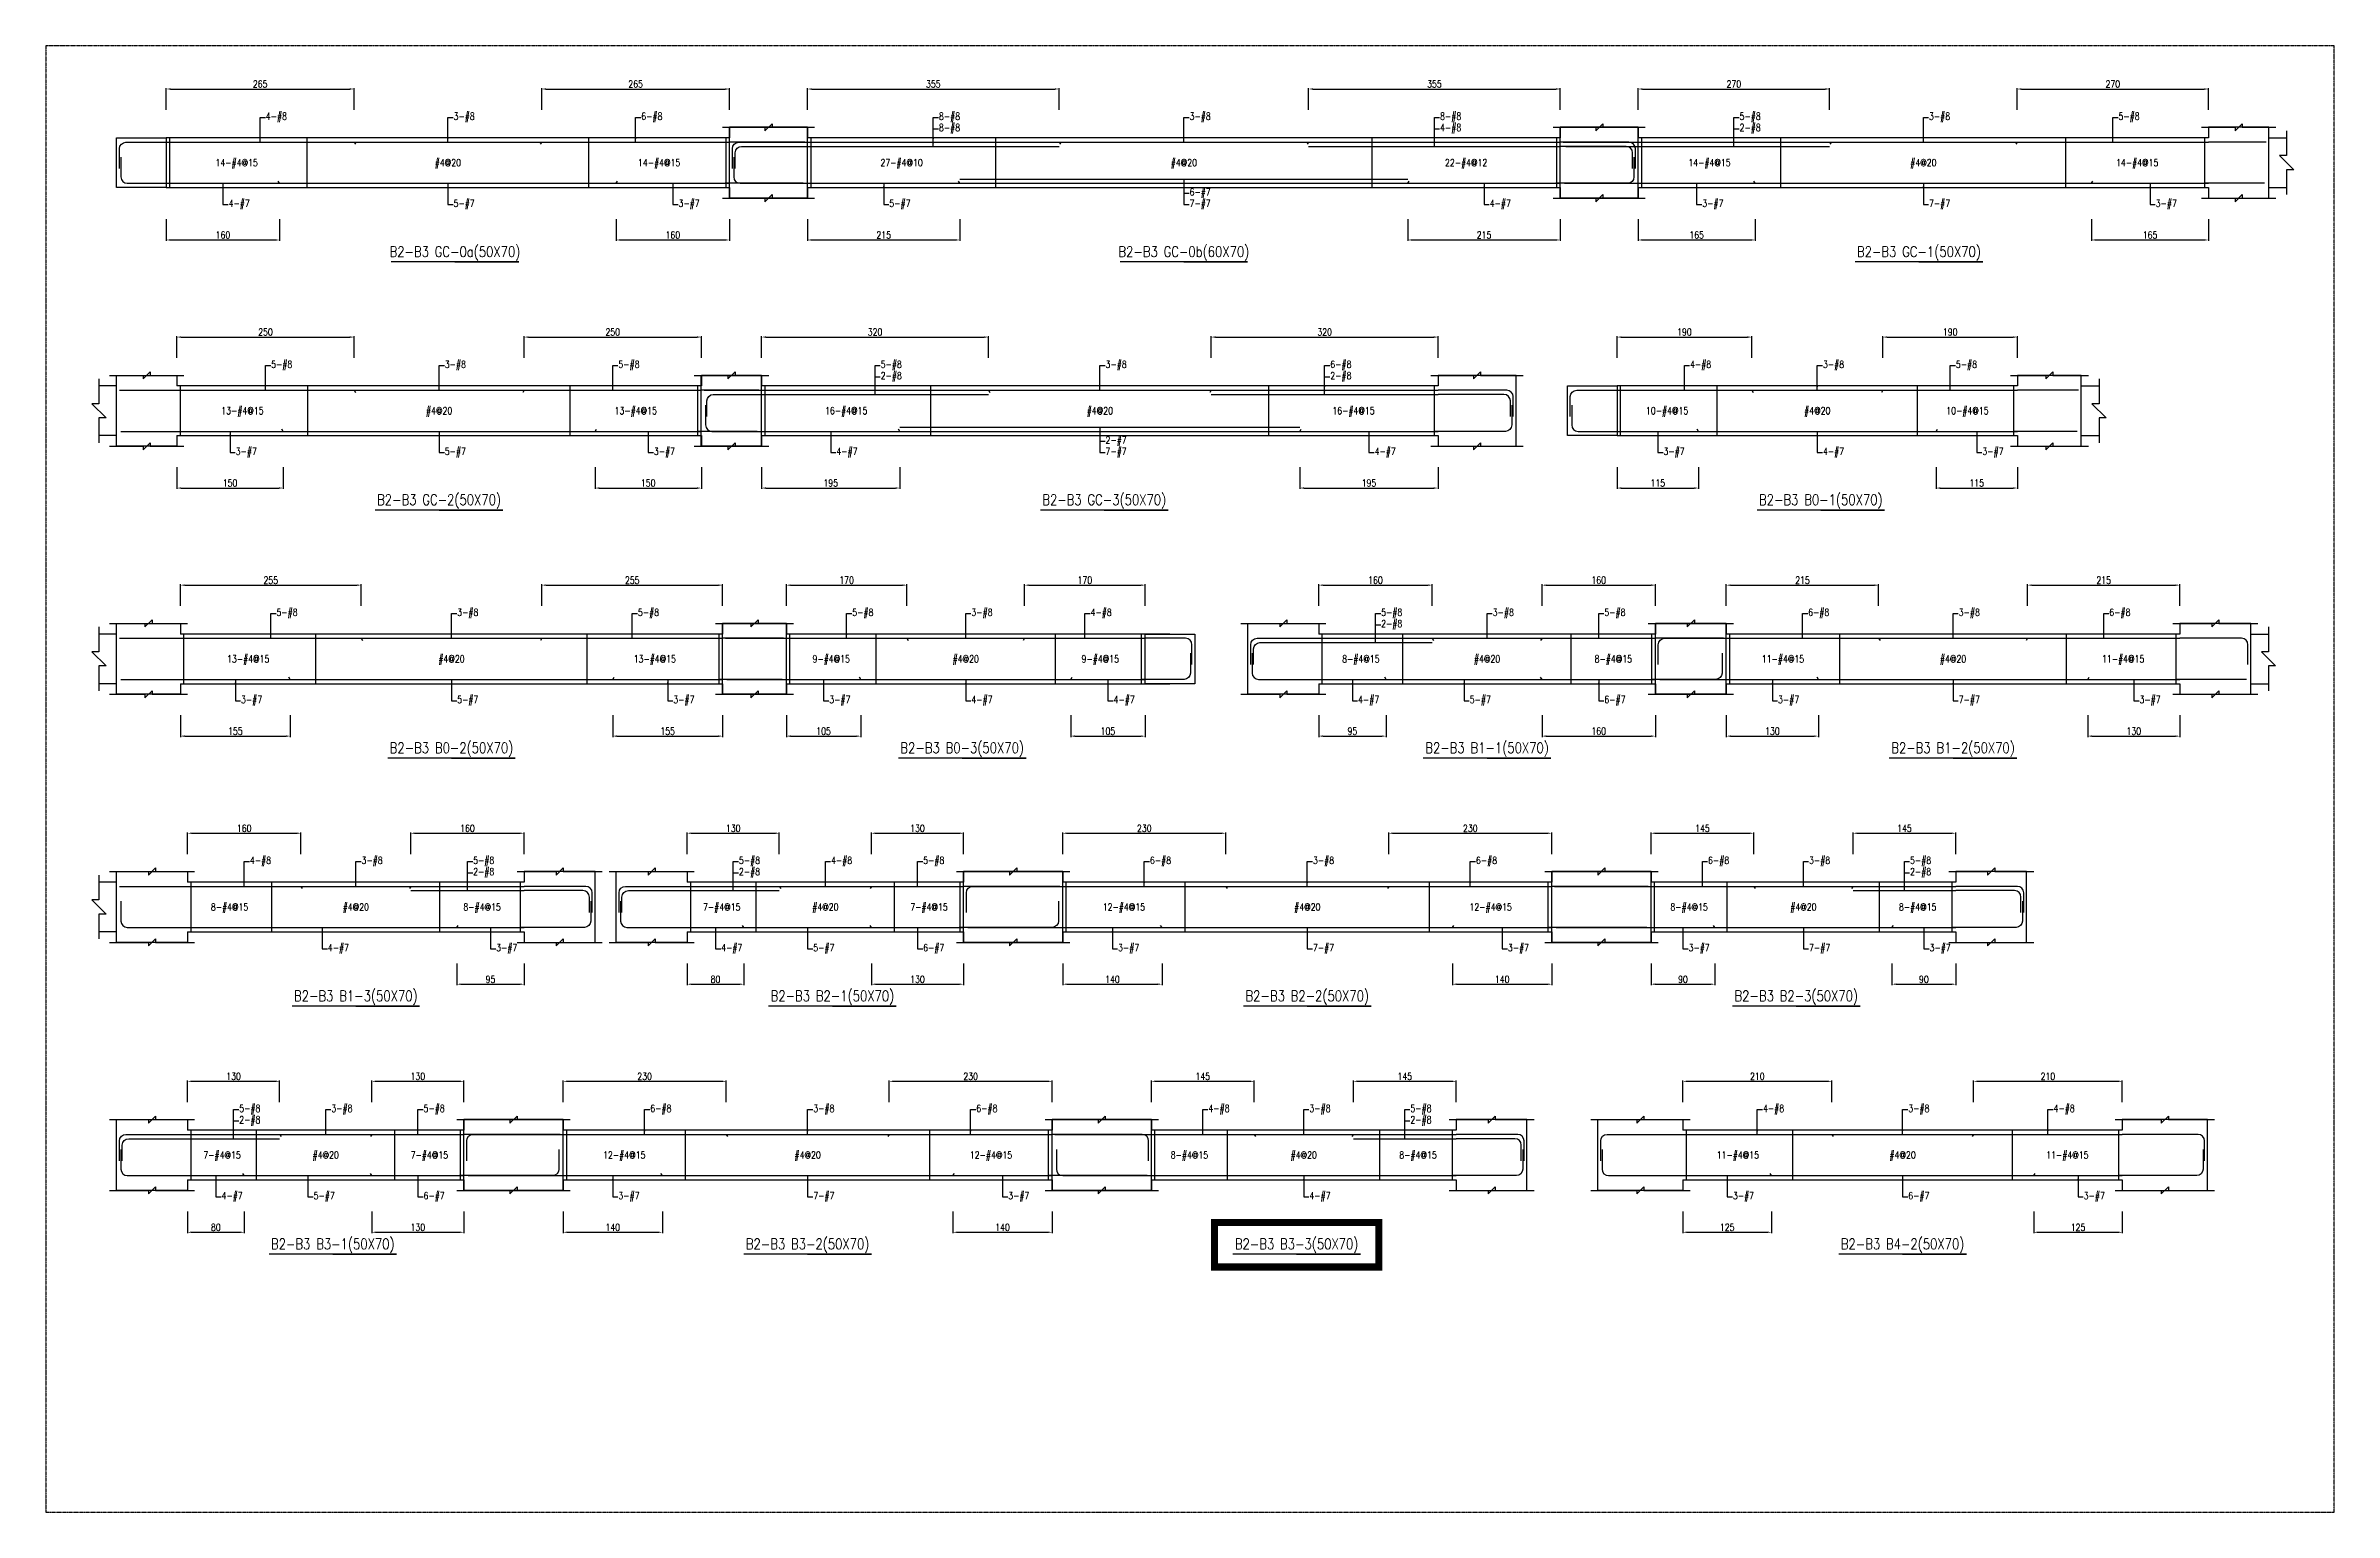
# Model space of a CAD drawing. Header units: millimetres. Extents: x 0 to 84580, y -12276 to 4373.
# Drawn here: x 29374 to 32603, y -9207 to -7138 of the extents above; entities that cross this region are included whole.
import ezdxf
from ezdxf.enums import TextEntityAlignment as Align

# ---------------------------------------------------------------- set-up
doc = ezdxf.new("R2010")
doc.units = ezdxf.units.MM
doc.header["$MEASUREMENT"] = 0
doc.linetypes.add('CENTER', pattern=[2, 1.25, -0.25, 0.25, -0.25])
doc.layers.add('S-CLOUD_2022-0711', color=10, linetype='Continuous', lineweight=0)
for name, color, linetype in [('S-DIM', 2, 'Continuous'), ('S-GRID', 1, 'CENTER'), ('S-LEADER', 2, 'Continuous'), ('S-RC', 130, 'Continuous'), ('S-REINF', 6, 'Continuous'), ('S-TEXT', 2, 'Continuous')]:
    doc.layers.add(name, color=color, linetype=linetype)
doc.styles.add('CS4', font='romans.shx', dxfattribs={"width": 0.8, "bigfont": 'lsp.shx'})
doc.styles.get("Standard").update_dxf_attribs({"font": 'arial.ttf'})
doc.dimstyles.new('ISO-25', dxfattribs={"dimtxt": 2.5, "dimasz": 2.5, "dimexe": 1.25, "dimexo": 0.625, "dimtad": 1, "dimtxsty": 'Standard', "dimcen": 2.5, "dimadec": 0, "dimazin": 0, "dimtfac": 1, "dimtmove": 0, "dimatfit": 3, "dimfxl": 0, "dimarcsym": 0})

msp = doc.modelspace()

# ---------------------------------------------------------------- texts
at = {"layer": 'S-LEADER', "char_height": 10, "attachment_point": 4, "style": 'CS4'}
for s, insert in [('4-#8', (29684.5, -7239)), ('3-#8', (29949.4, -7239)), ('6-#8', (30214.3, -7239)), ('8-#8', (30634.3, -7239)), ('3-#8', (30987.85, -7239)), ('8-#8', (31341.4, -7239)), ('5-#8', (31763.9, -7239)), ('3-#8', (32031.25, -7239)), ('5-#8', (32298.6, -7239)), ('8-#8', (30634.3, -7255)), ('4-#8', (31341.4, -7255)), ('2-#8', (31763.9, -7255)), ('4-#7', (29632, -7362)), ('5-#7', (29949.4, -7362)), ('3-#7', (30266.8, -7362)), ('5-#7', (30564.3, -7362)), ('7-#7', (30987.85, -7362)), ('6-#7', (30987.85, -7346)), ('4-#7', (31411.4, -7362)), ('3-#7', (31711.4, -7362)), ('7-#7', (32031.25, -7362)), ('3-#7', (32351.1, -7362)), ('5-#8', (29692, -7589)), ('3-#8', (29937, -7589)), ('5-#8', (30182, -7589)), ('5-#8', (30552.1, -7589)), ('3-#8', (30869.3, -7589)), ('6-#8', (31186.5, -7589)), ('4-#8', (31694.1, -7589)), ('3-#8', (31881.6, -7589)), ('5-#8', (32069.1, -7589)), ('2-#8', (30552.1, -7605)), ('2-#8', (31186.5, -7605)), ('3-#7', (29642, -7712)), ('5-#7', (29937, -7712)), ('3-#7', (30232, -7712)), ('4-#7', (30489.6, -7712)), ('2-#7', (30869.3, -7696)), ('7-#7', (30869.3, -7712)), ('4-#7', (31249, -7712)), ('3-#7', (31656.6, -7712)), ('4-#7', (31881.6, -7712)), ('3-#7', (32106.6, -7712)), ('5-#8', (29699.5, -7939)), ('3-#8', (29954.5, -7939)), ('5-#8', (30209.5, -7939)), ('5-#8', (30512, -7939)), ('3-#8', (30680.1, -7939)), ('4-#8', (30848.2, -7939)), ('5-#8', (31258.2, -7939)), ('3-#8', (31415.7, -7939)), ('5-#8', (31573.2, -7939)), ('6-#8', (31860.7, -7939)), ('3-#8', (32073.2, -7939)), ('6-#8', (32285.7, -7939)), ('2-#8', (31258.2, -7955)), ('3-#7', (29649.5, -8062)), ('5-#7', (29954.5, -8062)), ('3-#7', (30259.5, -8062)), ('3-#7', (30479.5, -8062)), ('4-#7', (30680.1, -8062)), ('4-#7', (30880.7, -8062)), ('4-#7', (31225.7, -8062)), ('5-#7', (31383.2, -8062)), ('6-#7', (31573.2, -8062)), ('3-#7', (31818.2, -8062)), ('7-#7', (32073.2, -8062)), ('3-#7', (32328.2, -8062)), ('4-#8', (29662, -8289)), ('3-#8', (29819.5, -8289)), ('5-#8', (29977, -8289)), ('2-#8', (29977, -8305)), ('5-#8', (30352, -8289)), ('2-#8', (30352, -8305)), ('4-#8', (30482, -8289)), ('5-#8', (30612, -8289)), ('6-#8', (30932, -8289)), ('3-#8', (31162, -8289)), ('6-#8', (31392, -8289)), ('6-#8', (31719.5, -8289)), ('3-#8', (31862, -8289)), ('5-#8', (32004.5, -8289)), ('2-#8', (32004.5, -8305)), ('4-#7', (29772, -8412)), ('3-#7', (30009.5, -8412)), ('4-#7', (30327, -8412)), ('5-#7', (30457, -8412)), ('6-#7', (30612, -8412)), ('3-#7', (30887, -8412)), ('7-#7', (31162, -8412)), ('3-#7', (31437, -8412)), ('3-#7', (31692, -8412)), ('7-#7', (31862, -8412)), ('3-#7', (32032, -8412)), ('5-#8', (29647, -8639)), ('2-#8', (29647, -8655)), ('3-#8', (29777, -8639)), ('5-#8', (29907, -8639)), ('6-#8', (30227, -8639)), ('3-#8', (30457, -8639)), ('6-#8', (30687, -8639)), ('4-#8', (31014.5, -8639)), ('3-#8', (31157, -8639)), ('5-#8', (31299.5, -8639)), ('2-#8', (31299.5, -8655)), ('4-#8', (31797, -8639)), ('3-#8', (32002, -8639)), ('4-#8', (32207, -8639)), ('4-#7', (29622, -8762)), ('5-#7', (29752, -8762)), ('6-#7', (29907, -8762)), ('3-#7', (30182, -8762)), ('7-#7', (30457, -8762)), ('3-#7', (30732, -8762)), ('4-#7', (31157, -8762)), ('3-#7', (31754.5, -8762)), ('6-#7', (32002, -8762)), ('3-#7', (32249.5, -8762))]:
    msp.add_mtext(s, dxfattribs=dict(at, insert=insert))
at = {"layer": 'S-RC', "style": 'CS4', "width": 0.8}
for s, p in [('B2-B3 GC-0a(50X70)', (29951.4, -7436)), ('B2-B3 GC-0b(60X70)', (30979.85, -7436)), ('B2-B3 GC-1(50X70)', (32017.05, -7436)), ('B2-B3 GC-2(50X70)', (29929, -7786)), ('B2-B3 GC-3(50X70)', (30867.5, -7786)), ('B2-B3 B0-1(50X70)', (31878.6, -7786)), ('B2-B3 B0-2(50X70)', (29946.5, -8136)), ('B2-B3 B0-3(50X70)', (30667.1, -8136)), ('B2-B3 B1-1(50X70)', (31407.7, -8136)), ('B2-B3 B1-2(50X70)', (32065.2, -8136)), ('B2-B3 B1-3(50X70)', (29811.5, -8486)), ('B2-B3 B2-1(50X70)', (30484, -8486)), ('B2-B3 B2-2(50X70)', (31154, -8486)), ('B2-B3 B2-3(50X70)', (31844, -8486)), ('B2-B3 B3-1(50X70)', (29779, -8836)), ('B2-B3 B3-2(50X70)', (30449, -8836)), ('B2-B3 B3-3(50X70)', (31139, -8836)), ('B2-B3 B4-2(50X70)', (31994, -8836))]:
    msp.add_text(s, height=15, dxfattribs=at).set_placement(p, align=Align.CENTER)
at = {"layer": 'S-TEXT', "color": 1, "style": 'CS4', "width": 0.8}
for s, p in [('14-#4@15', (29643.35, -7308)), ('#4@20', (29941.4, -7308)), ('14-#4@15', (30239.45, -7308)), ('27-#4@10', (30581.562, -7308)), ('#4@20', (30979.85, -7308)), ('22-#4@12', (31378.138, -7308)), ('14-#4@15', (31721.487, -7308)), ('#4@20', (32023.25, -7308)), ('14-#4@15', (32325.013, -7308)), ('13-#4@15', (29651.5, -7658)), ('#4@20', (29929, -7658)), ('13-#4@15', (30206.5, -7658)), ('16-#4@15', (30503.4, -7658)), ('#4@20', (30861.3, -7658)), ('16-#4@15', (31219.2, -7658)), ('10-#4@15', (31661.725, -7658)), ('#4@20', (31873.6, -7658)), ('10-#4@15', (32085.475, -7658)), ('13-#4@15', (29659.625, -8008)), ('#4@20', (29946.5, -8008)), ('13-#4@15', (30233.375, -8008)), ('9-#4@15', (30482.275, -8008)), ('#4@20', (30672.1, -8008)), ('9-#4@15', (30861.925, -8008)), ('8-#4@15', (31229.575, -8008)), ('#4@20', (31407.7, -8008)), ('8-#4@15', (31585.825, -8008)), ('11-#4@15', (31825.2, -8008)), ('#4@20', (32065.2, -8008)), ('11-#4@15', (32305.2, -8008)), ('8-#4@15', (29633.375, -8358)), ('#4@20', (29811.5, -8358)), ('8-#4@15', (29989.625, -8358)), ('7-#4@15', (30327.75, -8358)), ('#4@20', (30474, -8358)), ('7-#4@15', (30620.25, -8358)), ('12-#4@15', (30895.25, -8358)), ('#4@20', (31154, -8358)), ('12-#4@15', (31412.75, -8358)), ('8-#4@15', (31692.75, -8358)), ('#4@20', (31854, -8358)), ('8-#4@15', (32015.25, -8358)), ('7-#4@15', (29622.75, -8708)), ('#4@20', (29769, -8708)), ('7-#4@15', (29915.25, -8708)), ('12-#4@15', (30190.25, -8708)), ('#4@20', (30449, -8708)), ('12-#4@15', (30707.75, -8708)), ('8-#4@15', (30987.75, -8708)), ('#4@20', (31149, -8708)), ('8-#4@15', (31310.25, -8708)), ('11-#4@15', (31761.5, -8708)), ('#4@20', (31994, -8708)), ('11-#4@15', (32226.5, -8708))]:
    msp.add_text(s, height=10, dxfattribs=at).set_placement(p, align=Align.CENTER)

# ---------------------------------------------------------------- blocks, each defined once
blk = doc.blocks.new('*D1832')
at = {"layer": 'DEFPOINTS', "color": 0, "transparency": 16777216}
for p in [(29809, -7199), (29544, -7229), (29809, -7229)]:
    blk.add_point(p, dxfattribs=at)
at = {"layer": 'S-DIM', "color": 0, "lineweight": -2, "transparency": 16777216}
for p, q in [((29544, -7228.375), (29544, -7197.75)), ((29550, -7199), (29803, -7199)), ((29809, -7228.375), (29809, -7197.75))]:
    blk.add_line(p, q, dxfattribs=at)
at = {"layer": 'S-DIM', "color": 0, "transparency": 16777216}
for points in [[(29550, -7198), (29550, -7200), (29544, -7199)], [(29803, -7198), (29803, -7200), (29809, -7199)]]:
    blk.add_solid(points, dxfattribs=at)
at = {"layer": 'S-DIM', "color": 0, "transparency": 16777216, "insert": (29676.5, -7192), "char_height": 10, "attachment_point": 5, "style": 'CS4'}
blk.add_mtext('265', dxfattribs=at)
blk = doc.blocks.new('*D1833')
at = {"layer": 'DEFPOINTS', "color": 0, "transparency": 16777216}
for p in [(30338.8, -7199), (30073.8, -7229), (30338.8, -7229)]:
    blk.add_point(p, dxfattribs=at)
at = {"layer": 'S-DIM', "color": 0, "lineweight": -2, "transparency": 16777216}
for p, q in [((30073.8, -7228.375), (30073.8, -7197.75)), ((30079.8, -7199), (30332.8, -7199)), ((30338.8, -7228.375), (30338.8, -7197.75))]:
    blk.add_line(p, q, dxfattribs=at)
at = {"layer": 'S-DIM', "color": 0, "transparency": 16777216}
for points in [[(30079.8, -7198), (30079.8, -7200), (30073.8, -7199)], [(30332.8, -7198), (30332.8, -7200), (30338.8, -7199)]]:
    blk.add_solid(points, dxfattribs=at)
at = {"layer": 'S-DIM', "color": 0, "transparency": 16777216, "insert": (30206.3, -7192), "char_height": 10, "attachment_point": 5, "style": 'CS4'}
blk.add_mtext('265', dxfattribs=at)
blk = doc.blocks.new('*D1834')
at = {"layer": 'DEFPOINTS', "color": 0, "transparency": 16777216}
for p in [(29544, -7382), (29704, -7382), (29704, -7412)]:
    blk.add_point(p, dxfattribs=at)
at = {"layer": 'S-DIM', "color": 0, "lineweight": -2, "transparency": 16777216}
for p, q in [((29544, -7382.625), (29544, -7413.25)), ((29704, -7382.625), (29704, -7413.25)), ((29550, -7412), (29698, -7412))]:
    blk.add_line(p, q, dxfattribs=at)
at = {"layer": 'S-DIM', "color": 0, "transparency": 16777216}
for points in [[(29550, -7411), (29550, -7413), (29544, -7412)], [(29698, -7411), (29698, -7413), (29704, -7412)]]:
    blk.add_solid(points, dxfattribs=at)
at = {"layer": 'S-DIM', "color": 0, "transparency": 16777216, "insert": (29624, -7405), "char_height": 10, "attachment_point": 5, "style": 'CS4'}
blk.add_mtext('160', dxfattribs=at)
blk = doc.blocks.new('*D1835')
at = {"layer": 'DEFPOINTS', "color": 0, "transparency": 16777216}
for p in [(30178.8, -7382), (30338.8, -7382), (30338.8, -7412)]:
    blk.add_point(p, dxfattribs=at)
at = {"layer": 'S-DIM', "color": 0, "lineweight": -2, "transparency": 16777216}
for p, q in [((30178.8, -7382.625), (30178.8, -7413.25)), ((30338.8, -7382.625), (30338.8, -7413.25)), ((30184.8, -7412), (30332.8, -7412))]:
    blk.add_line(p, q, dxfattribs=at)
at = {"layer": 'S-DIM', "color": 0, "transparency": 16777216}
for points in [[(30184.8, -7411), (30184.8, -7413), (30178.8, -7412)], [(30332.8, -7411), (30332.8, -7413), (30338.8, -7412)]]:
    blk.add_solid(points, dxfattribs=at)
at = {"layer": 'S-DIM', "color": 0, "transparency": 16777216, "insert": (30258.8, -7405), "char_height": 10, "attachment_point": 5, "style": 'CS4'}
blk.add_mtext('160', dxfattribs=at)
blk = doc.blocks.new('*D1836')
at = {"layer": 'DEFPOINTS', "color": 0, "transparency": 16777216}
for p in [(30803.8, -7199), (30448.8, -7229), (30803.8, -7229)]:
    blk.add_point(p, dxfattribs=at)
at = {"layer": 'S-DIM', "color": 0, "lineweight": -2, "transparency": 16777216}
for p, q in [((30448.8, -7228.375), (30448.8, -7197.75)), ((30454.8, -7199), (30797.8, -7199)), ((30803.8, -7228.375), (30803.8, -7197.75))]:
    blk.add_line(p, q, dxfattribs=at)
at = {"layer": 'S-DIM', "color": 0, "transparency": 16777216}
for points in [[(30454.8, -7198), (30454.8, -7200), (30448.8, -7199)], [(30797.8, -7198), (30797.8, -7200), (30803.8, -7199)]]:
    blk.add_solid(points, dxfattribs=at)
at = {"layer": 'S-DIM', "color": 0, "transparency": 16777216, "insert": (30626.3, -7192), "char_height": 10, "attachment_point": 5, "style": 'CS4'}
blk.add_mtext('355', dxfattribs=at)
blk = doc.blocks.new('*D1837')
at = {"layer": 'DEFPOINTS', "color": 0, "transparency": 16777216}
for p in [(31510.9, -7199), (31155.9, -7229), (31510.9, -7229)]:
    blk.add_point(p, dxfattribs=at)
at = {"layer": 'S-DIM', "color": 0, "lineweight": -2, "transparency": 16777216}
for p, q in [((31155.9, -7228.375), (31155.9, -7197.75)), ((31161.9, -7199), (31504.9, -7199)), ((31510.9, -7228.375), (31510.9, -7197.75))]:
    blk.add_line(p, q, dxfattribs=at)
at = {"layer": 'S-DIM', "color": 0, "transparency": 16777216}
for points in [[(31161.9, -7198), (31161.9, -7200), (31155.9, -7199)], [(31504.9, -7198), (31504.9, -7200), (31510.9, -7199)]]:
    blk.add_solid(points, dxfattribs=at)
at = {"layer": 'S-DIM', "color": 0, "transparency": 16777216, "insert": (31333.4, -7192), "char_height": 10, "attachment_point": 5, "style": 'CS4'}
blk.add_mtext('355', dxfattribs=at)
blk = doc.blocks.new('*D1838')
at = {"layer": 'DEFPOINTS', "color": 0, "transparency": 16777216}
for p in [(30448.8, -7382), (30663.8, -7382), (30663.8, -7412)]:
    blk.add_point(p, dxfattribs=at)
at = {"layer": 'S-DIM', "color": 0, "lineweight": -2, "transparency": 16777216}
for p, q in [((30448.8, -7382.625), (30448.8, -7413.25)), ((30663.8, -7382.625), (30663.8, -7413.25)), ((30454.8, -7412), (30657.8, -7412))]:
    blk.add_line(p, q, dxfattribs=at)
at = {"layer": 'S-DIM', "color": 0, "transparency": 16777216}
for points in [[(30454.8, -7411), (30454.8, -7413), (30448.8, -7412)], [(30657.8, -7411), (30657.8, -7413), (30663.8, -7412)]]:
    blk.add_solid(points, dxfattribs=at)
at = {"layer": 'S-DIM', "color": 0, "transparency": 16777216, "insert": (30556.3, -7405), "char_height": 10, "attachment_point": 5, "style": 'CS4'}
blk.add_mtext('215', dxfattribs=at)
blk = doc.blocks.new('*D1839')
at = {"layer": 'DEFPOINTS', "color": 0, "transparency": 16777216}
for p in [(31295.9, -7382), (31510.9, -7382), (31510.9, -7412)]:
    blk.add_point(p, dxfattribs=at)
at = {"layer": 'S-DIM', "color": 0, "lineweight": -2, "transparency": 16777216}
for p, q in [((31295.9, -7382.625), (31295.9, -7413.25)), ((31510.9, -7382.625), (31510.9, -7413.25)), ((31301.9, -7412), (31504.9, -7412))]:
    blk.add_line(p, q, dxfattribs=at)
at = {"layer": 'S-DIM', "color": 0, "transparency": 16777216}
for points in [[(31301.9, -7411), (31301.9, -7413), (31295.9, -7412)], [(31504.9, -7411), (31504.9, -7413), (31510.9, -7412)]]:
    blk.add_solid(points, dxfattribs=at)
at = {"layer": 'S-DIM', "color": 0, "transparency": 16777216, "insert": (31403.4, -7405), "char_height": 10, "attachment_point": 5, "style": 'CS4'}
blk.add_mtext('215', dxfattribs=at)
blk = doc.blocks.new('*D1840')
at = {"layer": 'DEFPOINTS', "color": 0, "transparency": 16777216}
for p in [(31890.9, -7199), (31620.9, -7229), (31890.9, -7229)]:
    blk.add_point(p, dxfattribs=at)
at = {"layer": 'S-DIM', "color": 0, "lineweight": -2, "transparency": 16777216}
for p, q in [((31620.9, -7228.375), (31620.9, -7197.75)), ((31626.9, -7199), (31884.9, -7199)), ((31890.9, -7228.375), (31890.9, -7197.75))]:
    blk.add_line(p, q, dxfattribs=at)
at = {"layer": 'S-DIM', "color": 0, "transparency": 16777216}
for points in [[(31626.9, -7198), (31626.9, -7200), (31620.9, -7199)], [(31884.9, -7198), (31884.9, -7200), (31890.9, -7199)]]:
    blk.add_solid(points, dxfattribs=at)
at = {"layer": 'S-DIM', "color": 0, "transparency": 16777216, "insert": (31755.9, -7192), "char_height": 10, "attachment_point": 5, "style": 'CS4'}
blk.add_mtext('270', dxfattribs=at)
blk = doc.blocks.new('*D1841')
at = {"layer": 'DEFPOINTS', "color": 0, "transparency": 16777216}
for p in [(32425.6, -7199), (32155.6, -7229), (32425.6, -7229)]:
    blk.add_point(p, dxfattribs=at)
at = {"layer": 'S-DIM', "color": 0, "lineweight": -2, "transparency": 16777216}
for p, q in [((32155.6, -7228.375), (32155.6, -7197.75)), ((32161.6, -7199), (32419.6, -7199)), ((32425.6, -7228.375), (32425.6, -7197.75))]:
    blk.add_line(p, q, dxfattribs=at)
at = {"layer": 'S-DIM', "color": 0, "transparency": 16777216}
for points in [[(32161.6, -7198), (32161.6, -7200), (32155.6, -7199)], [(32419.6, -7198), (32419.6, -7200), (32425.6, -7199)]]:
    blk.add_solid(points, dxfattribs=at)
at = {"layer": 'S-DIM', "color": 0, "transparency": 16777216, "insert": (32290.6, -7192), "char_height": 10, "attachment_point": 5, "style": 'CS4'}
blk.add_mtext('270', dxfattribs=at)
blk = doc.blocks.new('*D1842')
at = {"layer": 'DEFPOINTS', "color": 0, "transparency": 16777216}
for p in [(31620.9, -7382), (31785.9, -7382), (31785.9, -7412)]:
    blk.add_point(p, dxfattribs=at)
at = {"layer": 'S-DIM', "color": 0, "lineweight": -2, "transparency": 16777216}
for p, q in [((31620.9, -7382.625), (31620.9, -7413.25)), ((31785.9, -7382.625), (31785.9, -7413.25)), ((31626.9, -7412), (31779.9, -7412))]:
    blk.add_line(p, q, dxfattribs=at)
at = {"layer": 'S-DIM', "color": 0, "transparency": 16777216}
for points in [[(31626.9, -7411), (31626.9, -7413), (31620.9, -7412)], [(31779.9, -7411), (31779.9, -7413), (31785.9, -7412)]]:
    blk.add_solid(points, dxfattribs=at)
at = {"layer": 'S-DIM', "color": 0, "transparency": 16777216, "insert": (31703.4, -7405), "char_height": 10, "attachment_point": 5, "style": 'CS4'}
blk.add_mtext('165', dxfattribs=at)
blk = doc.blocks.new('*D1805')
at = {"layer": 'DEFPOINTS', "color": 0, "transparency": 16777216}
for p in [(32260.6, -7382), (32425.6, -7382), (32425.6, -7412)]:
    blk.add_point(p, dxfattribs=at)
at = {"layer": 'S-DIM', "color": 0, "lineweight": -2, "transparency": 16777216}
for p, q in [((32260.6, -7382.625), (32260.6, -7413.25)), ((32425.6, -7382.625), (32425.6, -7413.25)), ((32266.6, -7412), (32419.6, -7412))]:
    blk.add_line(p, q, dxfattribs=at)
at = {"layer": 'S-DIM', "color": 0, "transparency": 16777216}
for points in [[(32266.6, -7411), (32266.6, -7413), (32260.6, -7412)], [(32419.6, -7411), (32419.6, -7413), (32425.6, -7412)]]:
    blk.add_solid(points, dxfattribs=at)
at = {"layer": 'S-DIM', "color": 0, "transparency": 16777216, "insert": (32343.1, -7405), "char_height": 10, "attachment_point": 5, "style": 'CS4'}
blk.add_mtext('165', dxfattribs=at)
blk = doc.blocks.new('*D1806')
at = {"layer": 'DEFPOINTS', "color": 0, "transparency": 16777216}
for p in [(29809, -7549), (29559, -7579), (29809, -7579)]:
    blk.add_point(p, dxfattribs=at)
at = {"layer": 'S-DIM', "color": 0, "lineweight": -2, "transparency": 16777216}
for p, q in [((29559, -7578.375), (29559, -7547.75)), ((29565, -7549), (29803, -7549)), ((29809, -7578.375), (29809, -7547.75))]:
    blk.add_line(p, q, dxfattribs=at)
at = {"layer": 'S-DIM', "color": 0, "transparency": 16777216}
for points in [[(29565, -7548), (29565, -7550), (29559, -7549)], [(29803, -7548), (29803, -7550), (29809, -7549)]]:
    blk.add_solid(points, dxfattribs=at)
at = {"layer": 'S-DIM', "color": 0, "transparency": 16777216, "insert": (29684, -7542), "char_height": 10, "attachment_point": 5, "style": 'CS4'}
blk.add_mtext('250', dxfattribs=at)
blk = doc.blocks.new('*D1807')
at = {"layer": 'DEFPOINTS', "color": 0, "transparency": 16777216}
for p in [(30299, -7549), (30049, -7579), (30299, -7579)]:
    blk.add_point(p, dxfattribs=at)
at = {"layer": 'S-DIM', "color": 0, "lineweight": -2, "transparency": 16777216}
for p, q in [((30049, -7578.375), (30049, -7547.75)), ((30055, -7549), (30293, -7549)), ((30299, -7578.375), (30299, -7547.75))]:
    blk.add_line(p, q, dxfattribs=at)
at = {"layer": 'S-DIM', "color": 0, "transparency": 16777216}
for points in [[(30055, -7548), (30055, -7550), (30049, -7549)], [(30293, -7548), (30293, -7550), (30299, -7549)]]:
    blk.add_solid(points, dxfattribs=at)
at = {"layer": 'S-DIM', "color": 0, "transparency": 16777216, "insert": (30174, -7542), "char_height": 10, "attachment_point": 5, "style": 'CS4'}
blk.add_mtext('250', dxfattribs=at)
blk = doc.blocks.new('*D1808')
at = {"layer": 'DEFPOINTS', "color": 0, "transparency": 16777216}
for p in [(29559, -7732), (29709, -7732), (29709, -7762)]:
    blk.add_point(p, dxfattribs=at)
at = {"layer": 'S-DIM', "color": 0, "lineweight": -2, "transparency": 16777216}
for p, q in [((29559, -7732.625), (29559, -7763.25)), ((29709, -7732.625), (29709, -7763.25)), ((29565, -7762), (29703, -7762))]:
    blk.add_line(p, q, dxfattribs=at)
at = {"layer": 'S-DIM', "color": 0, "transparency": 16777216}
for points in [[(29565, -7761), (29565, -7763), (29559, -7762)], [(29703, -7761), (29703, -7763), (29709, -7762)]]:
    blk.add_solid(points, dxfattribs=at)
at = {"layer": 'S-DIM', "color": 0, "transparency": 16777216, "insert": (29634, -7755), "char_height": 10, "attachment_point": 5, "style": 'CS4'}
blk.add_mtext('150', dxfattribs=at)
blk = doc.blocks.new('*D1809')
at = {"layer": 'DEFPOINTS', "color": 0, "transparency": 16777216}
for p in [(30149, -7732), (30299, -7732), (30299, -7762)]:
    blk.add_point(p, dxfattribs=at)
at = {"layer": 'S-DIM', "color": 0, "lineweight": -2, "transparency": 16777216}
for p, q in [((30149, -7732.625), (30149, -7763.25)), ((30299, -7732.625), (30299, -7763.25)), ((30155, -7762), (30293, -7762))]:
    blk.add_line(p, q, dxfattribs=at)
at = {"layer": 'S-DIM', "color": 0, "transparency": 16777216}
for points in [[(30155, -7761), (30155, -7763), (30149, -7762)], [(30293, -7761), (30293, -7763), (30299, -7762)]]:
    blk.add_solid(points, dxfattribs=at)
at = {"layer": 'S-DIM', "color": 0, "transparency": 16777216, "insert": (30224, -7755), "char_height": 10, "attachment_point": 5, "style": 'CS4'}
blk.add_mtext('150', dxfattribs=at)
blk = doc.blocks.new('*D1810')
at = {"layer": 'DEFPOINTS', "color": 0, "transparency": 16777216}
for p in [(30704.1, -7549), (30384.1, -7579), (30704.1, -7579)]:
    blk.add_point(p, dxfattribs=at)
at = {"layer": 'S-DIM', "color": 0, "lineweight": -2, "transparency": 16777216}
for p, q in [((30384.1, -7578.375), (30384.1, -7547.75)), ((30390.1, -7549), (30698.1, -7549)), ((30704.1, -7578.375), (30704.1, -7547.75))]:
    blk.add_line(p, q, dxfattribs=at)
at = {"layer": 'S-DIM', "color": 0, "transparency": 16777216}
for points in [[(30390.1, -7548), (30390.1, -7550), (30384.1, -7549)], [(30698.1, -7548), (30698.1, -7550), (30704.1, -7549)]]:
    blk.add_solid(points, dxfattribs=at)
at = {"layer": 'S-DIM', "color": 0, "transparency": 16777216, "insert": (30544.1, -7542), "char_height": 10, "attachment_point": 5, "style": 'CS4'}
blk.add_mtext('320', dxfattribs=at)
blk = doc.blocks.new('*D1811')
at = {"layer": 'DEFPOINTS', "color": 0, "transparency": 16777216}
for p in [(31338.5, -7549), (31018.5, -7579), (31338.5, -7579)]:
    blk.add_point(p, dxfattribs=at)
at = {"layer": 'S-DIM', "color": 0, "lineweight": -2, "transparency": 16777216}
for p, q in [((31018.5, -7578.375), (31018.5, -7547.75)), ((31024.5, -7549), (31332.5, -7549)), ((31338.5, -7578.375), (31338.5, -7547.75))]:
    blk.add_line(p, q, dxfattribs=at)
at = {"layer": 'S-DIM', "color": 0, "transparency": 16777216}
for points in [[(31024.5, -7548), (31024.5, -7550), (31018.5, -7549)], [(31332.5, -7548), (31332.5, -7550), (31338.5, -7549)]]:
    blk.add_solid(points, dxfattribs=at)
at = {"layer": 'S-DIM', "color": 0, "transparency": 16777216, "insert": (31178.5, -7542), "char_height": 10, "attachment_point": 5, "style": 'CS4'}
blk.add_mtext('320', dxfattribs=at)
blk = doc.blocks.new('*D1812')
at = {"layer": 'DEFPOINTS', "color": 0, "transparency": 16777216}
for p in [(30384.1, -7732), (30579.1, -7732), (30579.1, -7762)]:
    blk.add_point(p, dxfattribs=at)
at = {"layer": 'S-DIM', "color": 0, "lineweight": -2, "transparency": 16777216}
for p, q in [((30384.1, -7732.625), (30384.1, -7763.25)), ((30579.1, -7732.625), (30579.1, -7763.25)), ((30390.1, -7762), (30573.1, -7762))]:
    blk.add_line(p, q, dxfattribs=at)
at = {"layer": 'S-DIM', "color": 0, "transparency": 16777216}
for points in [[(30390.1, -7761), (30390.1, -7763), (30384.1, -7762)], [(30573.1, -7761), (30573.1, -7763), (30579.1, -7762)]]:
    blk.add_solid(points, dxfattribs=at)
at = {"layer": 'S-DIM', "color": 0, "transparency": 16777216, "insert": (30481.6, -7755), "char_height": 10, "attachment_point": 5, "style": 'CS4'}
blk.add_mtext('195', dxfattribs=at)
blk = doc.blocks.new('*D1813')
at = {"layer": 'DEFPOINTS', "color": 0, "transparency": 16777216}
for p in [(31143.5, -7732), (31338.5, -7732), (31338.5, -7762)]:
    blk.add_point(p, dxfattribs=at)
at = {"layer": 'S-DIM', "color": 0, "lineweight": -2, "transparency": 16777216}
for p, q in [((31143.5, -7732.625), (31143.5, -7763.25)), ((31338.5, -7732.625), (31338.5, -7763.25)), ((31149.5, -7762), (31332.5, -7762))]:
    blk.add_line(p, q, dxfattribs=at)
at = {"layer": 'S-DIM', "color": 0, "transparency": 16777216}
for points in [[(31149.5, -7761), (31149.5, -7763), (31143.5, -7762)], [(31332.5, -7761), (31332.5, -7763), (31338.5, -7762)]]:
    blk.add_solid(points, dxfattribs=at)
at = {"layer": 'S-DIM', "color": 0, "transparency": 16777216, "insert": (31241, -7755), "char_height": 10, "attachment_point": 5, "style": 'CS4'}
blk.add_mtext('195', dxfattribs=at)
blk = doc.blocks.new('*D1862')
at = {"layer": 'DEFPOINTS', "color": 0, "transparency": 16777216}
for p in [(31781.1, -7549), (31591.1, -7579), (31781.1, -7579)]:
    blk.add_point(p, dxfattribs=at)
at = {"layer": 'S-DIM', "color": 0, "lineweight": -2, "transparency": 16777216}
for p, q in [((31591.1, -7578.375), (31591.1, -7547.75)), ((31597.1, -7549), (31775.1, -7549)), ((31781.1, -7578.375), (31781.1, -7547.75))]:
    blk.add_line(p, q, dxfattribs=at)
at = {"layer": 'S-DIM', "color": 0, "transparency": 16777216}
for points in [[(31597.1, -7548), (31597.1, -7550), (31591.1, -7549)], [(31775.1, -7548), (31775.1, -7550), (31781.1, -7549)]]:
    blk.add_solid(points, dxfattribs=at)
at = {"layer": 'S-DIM', "color": 0, "transparency": 16777216, "insert": (31686.1, -7542), "char_height": 10, "attachment_point": 5, "style": 'CS4'}
blk.add_mtext('190', dxfattribs=at)
blk = doc.blocks.new('*D1863')
at = {"layer": 'DEFPOINTS', "color": 0, "transparency": 16777216}
for p in [(32156.1, -7549), (31966.1, -7579), (32156.1, -7579)]:
    blk.add_point(p, dxfattribs=at)
at = {"layer": 'S-DIM', "color": 0, "lineweight": -2, "transparency": 16777216}
for p, q in [((31966.1, -7578.375), (31966.1, -7547.75)), ((31972.1, -7549), (32150.1, -7549)), ((32156.1, -7578.375), (32156.1, -7547.75))]:
    blk.add_line(p, q, dxfattribs=at)
at = {"layer": 'S-DIM', "color": 0, "transparency": 16777216}
for points in [[(31972.1, -7548), (31972.1, -7550), (31966.1, -7549)], [(32150.1, -7548), (32150.1, -7550), (32156.1, -7549)]]:
    blk.add_solid(points, dxfattribs=at)
at = {"layer": 'S-DIM', "color": 0, "transparency": 16777216, "insert": (32061.1, -7542), "char_height": 10, "attachment_point": 5, "style": 'CS4'}
blk.add_mtext('190', dxfattribs=at)
blk = doc.blocks.new('*D1864')
at = {"layer": 'DEFPOINTS', "color": 0, "transparency": 16777216}
for p in [(31591.1, -7732), (31706.1, -7732), (31706.1, -7762)]:
    blk.add_point(p, dxfattribs=at)
at = {"layer": 'S-DIM', "color": 0, "lineweight": -2, "transparency": 16777216}
for p, q in [((31591.1, -7732.625), (31591.1, -7763.25)), ((31706.1, -7732.625), (31706.1, -7763.25)), ((31597.1, -7762), (31700.1, -7762))]:
    blk.add_line(p, q, dxfattribs=at)
at = {"layer": 'S-DIM', "color": 0, "transparency": 16777216}
for points in [[(31597.1, -7761), (31597.1, -7763), (31591.1, -7762)], [(31700.1, -7761), (31700.1, -7763), (31706.1, -7762)]]:
    blk.add_solid(points, dxfattribs=at)
at = {"layer": 'S-DIM', "color": 0, "transparency": 16777216, "insert": (31648.6, -7755), "char_height": 10, "attachment_point": 5, "style": 'CS4'}
blk.add_mtext('115', dxfattribs=at)
blk = doc.blocks.new('*D1865')
at = {"layer": 'DEFPOINTS', "color": 0, "transparency": 16777216}
for p in [(32041.1, -7732), (32156.1, -7732), (32156.1, -7762)]:
    blk.add_point(p, dxfattribs=at)
at = {"layer": 'S-DIM', "color": 0, "lineweight": -2, "transparency": 16777216}
for p, q in [((32041.1, -7732.625), (32041.1, -7763.25)), ((32156.1, -7732.625), (32156.1, -7763.25)), ((32047.1, -7762), (32150.1, -7762))]:
    blk.add_line(p, q, dxfattribs=at)
at = {"layer": 'S-DIM', "color": 0, "transparency": 16777216}
for points in [[(32047.1, -7761), (32047.1, -7763), (32041.1, -7762)], [(32150.1, -7761), (32150.1, -7763), (32156.1, -7762)]]:
    blk.add_solid(points, dxfattribs=at)
at = {"layer": 'S-DIM', "color": 0, "transparency": 16777216, "insert": (32098.6, -7755), "char_height": 10, "attachment_point": 5, "style": 'CS4'}
blk.add_mtext('115', dxfattribs=at)
blk = doc.blocks.new('*D1866')
at = {"layer": 'DEFPOINTS', "color": 0, "transparency": 16777216}
for p in [(29819, -7899), (29564, -7929), (29819, -7929)]:
    blk.add_point(p, dxfattribs=at)
at = {"layer": 'S-DIM', "color": 0, "lineweight": -2, "transparency": 16777216}
for p, q in [((29564, -7928.375), (29564, -7897.75)), ((29570, -7899), (29813, -7899)), ((29819, -7928.375), (29819, -7897.75))]:
    blk.add_line(p, q, dxfattribs=at)
at = {"layer": 'S-DIM', "color": 0, "transparency": 16777216}
for points in [[(29570, -7898), (29570, -7900), (29564, -7899)], [(29813, -7898), (29813, -7900), (29819, -7899)]]:
    blk.add_solid(points, dxfattribs=at)
at = {"layer": 'S-DIM', "color": 0, "transparency": 16777216, "insert": (29691.5, -7892), "char_height": 10, "attachment_point": 5, "style": 'CS4'}
blk.add_mtext('255', dxfattribs=at)
blk = doc.blocks.new('*D1867')
at = {"layer": 'DEFPOINTS', "color": 0, "transparency": 16777216}
for p in [(30329, -7899), (30074, -7929), (30329, -7929)]:
    blk.add_point(p, dxfattribs=at)
at = {"layer": 'S-DIM', "color": 0, "lineweight": -2, "transparency": 16777216}
for p, q in [((30074, -7928.375), (30074, -7897.75)), ((30080, -7899), (30323, -7899)), ((30329, -7928.375), (30329, -7897.75))]:
    blk.add_line(p, q, dxfattribs=at)
at = {"layer": 'S-DIM', "color": 0, "transparency": 16777216}
for points in [[(30080, -7898), (30080, -7900), (30074, -7899)], [(30323, -7898), (30323, -7900), (30329, -7899)]]:
    blk.add_solid(points, dxfattribs=at)
at = {"layer": 'S-DIM', "color": 0, "transparency": 16777216, "insert": (30201.5, -7892), "char_height": 10, "attachment_point": 5, "style": 'CS4'}
blk.add_mtext('255', dxfattribs=at)
blk = doc.blocks.new('*D1868')
at = {"layer": 'DEFPOINTS', "color": 0, "transparency": 16777216}
for p in [(29564, -8082), (29719, -8082), (29719, -8112)]:
    blk.add_point(p, dxfattribs=at)
at = {"layer": 'S-DIM', "color": 0, "lineweight": -2, "transparency": 16777216}
for p, q in [((29564, -8082.625), (29564, -8113.25)), ((29719, -8082.625), (29719, -8113.25)), ((29570, -8112), (29713, -8112))]:
    blk.add_line(p, q, dxfattribs=at)
at = {"layer": 'S-DIM', "color": 0, "transparency": 16777216}
for points in [[(29570, -8111), (29570, -8113), (29564, -8112)], [(29713, -8111), (29713, -8113), (29719, -8112)]]:
    blk.add_solid(points, dxfattribs=at)
at = {"layer": 'S-DIM', "color": 0, "transparency": 16777216, "insert": (29641.5, -8105), "char_height": 10, "attachment_point": 5, "style": 'CS4'}
blk.add_mtext('155', dxfattribs=at)
blk = doc.blocks.new('*D1869')
at = {"layer": 'DEFPOINTS', "color": 0, "transparency": 16777216}
for p in [(30174, -8082), (30329, -8082), (30329, -8112)]:
    blk.add_point(p, dxfattribs=at)
at = {"layer": 'S-DIM', "color": 0, "lineweight": -2, "transparency": 16777216}
for p, q in [((30174, -8082.625), (30174, -8113.25)), ((30329, -8082.625), (30329, -8113.25)), ((30180, -8112), (30323, -8112))]:
    blk.add_line(p, q, dxfattribs=at)
at = {"layer": 'S-DIM', "color": 0, "transparency": 16777216}
for points in [[(30180, -8111), (30180, -8113), (30174, -8112)], [(30323, -8111), (30323, -8113), (30329, -8112)]]:
    blk.add_solid(points, dxfattribs=at)
at = {"layer": 'S-DIM', "color": 0, "transparency": 16777216, "insert": (30251.5, -8105), "char_height": 10, "attachment_point": 5, "style": 'CS4'}
blk.add_mtext('155', dxfattribs=at)
blk = doc.blocks.new('*D1870')
at = {"layer": 'DEFPOINTS', "color": 0, "transparency": 16777216}
for p in [(30589, -7899), (30419, -7929), (30589, -7929)]:
    blk.add_point(p, dxfattribs=at)
at = {"layer": 'S-DIM', "color": 0, "lineweight": -2, "transparency": 16777216}
for p, q in [((30419, -7928.375), (30419, -7897.75)), ((30425, -7899), (30583, -7899)), ((30589, -7928.375), (30589, -7897.75))]:
    blk.add_line(p, q, dxfattribs=at)
at = {"layer": 'S-DIM', "color": 0, "transparency": 16777216}
for points in [[(30425, -7898), (30425, -7900), (30419, -7899)], [(30583, -7898), (30583, -7900), (30589, -7899)]]:
    blk.add_solid(points, dxfattribs=at)
at = {"layer": 'S-DIM', "color": 0, "transparency": 16777216, "insert": (30504, -7892), "char_height": 10, "attachment_point": 5, "style": 'CS4'}
blk.add_mtext('170', dxfattribs=at)
blk = doc.blocks.new('*D1871')
at = {"layer": 'DEFPOINTS', "color": 0, "transparency": 16777216}
for p in [(30925.2, -7899), (30755.2, -7929), (30925.2, -7929)]:
    blk.add_point(p, dxfattribs=at)
at = {"layer": 'S-DIM', "color": 0, "lineweight": -2, "transparency": 16777216}
for p, q in [((30755.2, -7928.375), (30755.2, -7897.75)), ((30761.2, -7899), (30919.2, -7899)), ((30925.2, -7928.375), (30925.2, -7897.75))]:
    blk.add_line(p, q, dxfattribs=at)
at = {"layer": 'S-DIM', "color": 0, "transparency": 16777216}
for points in [[(30761.2, -7898), (30761.2, -7900), (30755.2, -7899)], [(30919.2, -7898), (30919.2, -7900), (30925.2, -7899)]]:
    blk.add_solid(points, dxfattribs=at)
at = {"layer": 'S-DIM', "color": 0, "transparency": 16777216, "insert": (30840.2, -7892), "char_height": 10, "attachment_point": 5, "style": 'CS4'}
blk.add_mtext('170', dxfattribs=at)
blk = doc.blocks.new('*D1777')
at = {"layer": 'DEFPOINTS', "color": 0, "transparency": 16777216}
for p in [(30419, -8082), (30524, -8082), (30524, -8112)]:
    blk.add_point(p, dxfattribs=at)
at = {"layer": 'S-DIM', "color": 0, "lineweight": -2, "transparency": 16777216}
for p, q in [((30419, -8082.625), (30419, -8113.25)), ((30524, -8082.625), (30524, -8113.25)), ((30425, -8112), (30518, -8112))]:
    blk.add_line(p, q, dxfattribs=at)
at = {"layer": 'S-DIM', "color": 0, "transparency": 16777216}
for points in [[(30425, -8111), (30425, -8113), (30419, -8112)], [(30518, -8111), (30518, -8113), (30524, -8112)]]:
    blk.add_solid(points, dxfattribs=at)
at = {"layer": 'S-DIM', "color": 0, "transparency": 16777216, "insert": (30471.5, -8105), "char_height": 10, "attachment_point": 5, "style": 'CS4'}
blk.add_mtext('105', dxfattribs=at)
blk = doc.blocks.new('*D1778')
at = {"layer": 'DEFPOINTS', "color": 0, "transparency": 16777216}
for p in [(30820.2, -8082), (30925.2, -8082), (30925.2, -8112)]:
    blk.add_point(p, dxfattribs=at)
at = {"layer": 'S-DIM', "color": 0, "lineweight": -2, "transparency": 16777216}
for p, q in [((30820.2, -8082.625), (30820.2, -8113.25)), ((30925.2, -8082.625), (30925.2, -8113.25)), ((30826.2, -8112), (30919.2, -8112))]:
    blk.add_line(p, q, dxfattribs=at)
at = {"layer": 'S-DIM', "color": 0, "transparency": 16777216}
for points in [[(30826.2, -8111), (30826.2, -8113), (30820.2, -8112)], [(30919.2, -8111), (30919.2, -8113), (30925.2, -8112)]]:
    blk.add_solid(points, dxfattribs=at)
at = {"layer": 'S-DIM', "color": 0, "transparency": 16777216, "insert": (30872.7, -8105), "char_height": 10, "attachment_point": 5, "style": 'CS4'}
blk.add_mtext('105', dxfattribs=at)
blk = doc.blocks.new('*D1779')
at = {"layer": 'DEFPOINTS', "color": 0, "transparency": 16777216}
for p in [(31330.2, -7899), (31170.2, -7929), (31330.2, -7929)]:
    blk.add_point(p, dxfattribs=at)
at = {"layer": 'S-DIM', "color": 0, "lineweight": -2, "transparency": 16777216}
for p, q in [((31170.2, -7928.375), (31170.2, -7897.75)), ((31176.2, -7899), (31324.2, -7899)), ((31330.2, -7928.375), (31330.2, -7897.75))]:
    blk.add_line(p, q, dxfattribs=at)
at = {"layer": 'S-DIM', "color": 0, "transparency": 16777216}
for points in [[(31176.2, -7898), (31176.2, -7900), (31170.2, -7899)], [(31324.2, -7898), (31324.2, -7900), (31330.2, -7899)]]:
    blk.add_solid(points, dxfattribs=at)
at = {"layer": 'S-DIM', "color": 0, "transparency": 16777216, "insert": (31250.2, -7892), "char_height": 10, "attachment_point": 5, "style": 'CS4'}
blk.add_mtext('160', dxfattribs=at)
blk = doc.blocks.new('*D1780')
at = {"layer": 'DEFPOINTS', "color": 0, "transparency": 16777216}
for p in [(31645.2, -7899), (31485.2, -7929), (31645.2, -7929)]:
    blk.add_point(p, dxfattribs=at)
at = {"layer": 'S-DIM', "color": 0, "lineweight": -2, "transparency": 16777216}
for p, q in [((31485.2, -7928.375), (31485.2, -7897.75)), ((31491.2, -7899), (31639.2, -7899)), ((31645.2, -7928.375), (31645.2, -7897.75))]:
    blk.add_line(p, q, dxfattribs=at)
at = {"layer": 'S-DIM', "color": 0, "transparency": 16777216}
for points in [[(31491.2, -7898), (31491.2, -7900), (31485.2, -7899)], [(31639.2, -7898), (31639.2, -7900), (31645.2, -7899)]]:
    blk.add_solid(points, dxfattribs=at)
at = {"layer": 'S-DIM', "color": 0, "transparency": 16777216, "insert": (31565.2, -7892), "char_height": 10, "attachment_point": 5, "style": 'CS4'}
blk.add_mtext('160', dxfattribs=at)
blk = doc.blocks.new('*D1781')
at = {"layer": 'DEFPOINTS', "color": 0, "transparency": 16777216}
for p in [(31170.2, -8082), (31265.2, -8082), (31265.2, -8112)]:
    blk.add_point(p, dxfattribs=at)
at = {"layer": 'S-DIM', "color": 0, "lineweight": -2, "transparency": 16777216}
for p, q in [((31170.2, -8082.625), (31170.2, -8113.25)), ((31265.2, -8082.625), (31265.2, -8113.25)), ((31176.2, -8112), (31259.2, -8112))]:
    blk.add_line(p, q, dxfattribs=at)
at = {"layer": 'S-DIM', "color": 0, "transparency": 16777216}
for points in [[(31176.2, -8111), (31176.2, -8113), (31170.2, -8112)], [(31259.2, -8111), (31259.2, -8113), (31265.2, -8112)]]:
    blk.add_solid(points, dxfattribs=at)
at = {"layer": 'S-DIM', "color": 0, "transparency": 16777216, "insert": (31217.7, -8105), "char_height": 10, "attachment_point": 5, "style": 'CS4'}
blk.add_mtext('95', dxfattribs=at)
blk = doc.blocks.new('*D1782')
at = {"layer": 'DEFPOINTS', "color": 0, "transparency": 16777216}
for p in [(31485.2, -8082), (31645.2, -8082), (31645.2, -8112)]:
    blk.add_point(p, dxfattribs=at)
at = {"layer": 'S-DIM', "color": 0, "lineweight": -2, "transparency": 16777216}
for p, q in [((31485.2, -8082.625), (31485.2, -8113.25)), ((31645.2, -8082.625), (31645.2, -8113.25)), ((31491.2, -8112), (31639.2, -8112))]:
    blk.add_line(p, q, dxfattribs=at)
at = {"layer": 'S-DIM', "color": 0, "transparency": 16777216}
for points in [[(31491.2, -8111), (31491.2, -8113), (31485.2, -8112)], [(31639.2, -8111), (31639.2, -8113), (31645.2, -8112)]]:
    blk.add_solid(points, dxfattribs=at)
at = {"layer": 'S-DIM', "color": 0, "transparency": 16777216, "insert": (31565.2, -8105), "char_height": 10, "attachment_point": 5, "style": 'CS4'}
blk.add_mtext('160', dxfattribs=at)
blk = doc.blocks.new('*D1783')
at = {"layer": 'DEFPOINTS', "color": 0, "transparency": 16777216}
for p in [(31960.2, -7899), (31745.2, -7929), (31960.2, -7929)]:
    blk.add_point(p, dxfattribs=at)
at = {"layer": 'S-DIM', "color": 0, "lineweight": -2, "transparency": 16777216}
for p, q in [((31745.2, -7928.375), (31745.2, -7897.75)), ((31751.2, -7899), (31954.2, -7899)), ((31960.2, -7928.375), (31960.2, -7897.75))]:
    blk.add_line(p, q, dxfattribs=at)
at = {"layer": 'S-DIM', "color": 0, "transparency": 16777216}
for points in [[(31751.2, -7898), (31751.2, -7900), (31745.2, -7899)], [(31954.2, -7898), (31954.2, -7900), (31960.2, -7899)]]:
    blk.add_solid(points, dxfattribs=at)
at = {"layer": 'S-DIM', "color": 0, "transparency": 16777216, "insert": (31852.7, -7892), "char_height": 10, "attachment_point": 5, "style": 'CS4'}
blk.add_mtext('215', dxfattribs=at)
blk = doc.blocks.new('*D1784')
at = {"layer": 'DEFPOINTS', "color": 0, "transparency": 16777216}
for p in [(32385.2, -7899), (32170.2, -7929), (32385.2, -7929)]:
    blk.add_point(p, dxfattribs=at)
at = {"layer": 'S-DIM', "color": 0, "lineweight": -2, "transparency": 16777216}
for p, q in [((32170.2, -7928.375), (32170.2, -7897.75)), ((32176.2, -7899), (32379.2, -7899)), ((32385.2, -7928.375), (32385.2, -7897.75))]:
    blk.add_line(p, q, dxfattribs=at)
at = {"layer": 'S-DIM', "color": 0, "transparency": 16777216}
for points in [[(32176.2, -7898), (32176.2, -7900), (32170.2, -7899)], [(32379.2, -7898), (32379.2, -7900), (32385.2, -7899)]]:
    blk.add_solid(points, dxfattribs=at)
at = {"layer": 'S-DIM', "color": 0, "transparency": 16777216, "insert": (32277.7, -7892), "char_height": 10, "attachment_point": 5, "style": 'CS4'}
blk.add_mtext('215', dxfattribs=at)
blk = doc.blocks.new('*D1785')
at = {"layer": 'DEFPOINTS', "color": 0, "transparency": 16777216}
for p in [(31745.2, -8082), (31875.2, -8082), (31875.2, -8112)]:
    blk.add_point(p, dxfattribs=at)
at = {"layer": 'S-DIM', "color": 0, "lineweight": -2, "transparency": 16777216}
for p, q in [((31745.2, -8082.625), (31745.2, -8113.25)), ((31875.2, -8082.625), (31875.2, -8113.25)), ((31751.2, -8112), (31869.2, -8112))]:
    blk.add_line(p, q, dxfattribs=at)
at = {"layer": 'S-DIM', "color": 0, "transparency": 16777216}
for points in [[(31751.2, -8111), (31751.2, -8113), (31745.2, -8112)], [(31869.2, -8111), (31869.2, -8113), (31875.2, -8112)]]:
    blk.add_solid(points, dxfattribs=at)
at = {"layer": 'S-DIM', "color": 0, "transparency": 16777216, "insert": (31810.2, -8105), "char_height": 10, "attachment_point": 5, "style": 'CS4'}
blk.add_mtext('130', dxfattribs=at)
blk = doc.blocks.new('*D1786')
at = {"layer": 'DEFPOINTS', "color": 0, "transparency": 16777216}
for p in [(32255.2, -8082), (32385.2, -8082), (32385.2, -8112)]:
    blk.add_point(p, dxfattribs=at)
at = {"layer": 'S-DIM', "color": 0, "lineweight": -2, "transparency": 16777216}
for p, q in [((32255.2, -8082.625), (32255.2, -8113.25)), ((32385.2, -8082.625), (32385.2, -8113.25)), ((32261.2, -8112), (32379.2, -8112))]:
    blk.add_line(p, q, dxfattribs=at)
at = {"layer": 'S-DIM', "color": 0, "transparency": 16777216}
for points in [[(32261.2, -8111), (32261.2, -8113), (32255.2, -8112)], [(32379.2, -8111), (32379.2, -8113), (32385.2, -8112)]]:
    blk.add_solid(points, dxfattribs=at)
at = {"layer": 'S-DIM', "color": 0, "transparency": 16777216, "insert": (32320.2, -8105), "char_height": 10, "attachment_point": 5, "style": 'CS4'}
blk.add_mtext('130', dxfattribs=at)
blk = doc.blocks.new('*D1758')
at = {"layer": 'DEFPOINTS', "color": 0, "transparency": 16777216}
for p in [(29734, -8249), (29574, -8279), (29734, -8279)]:
    blk.add_point(p, dxfattribs=at)
at = {"layer": 'S-DIM', "color": 0, "lineweight": -2, "transparency": 16777216}
for p, q in [((29574, -8278.375), (29574, -8247.75)), ((29580, -8249), (29728, -8249)), ((29734, -8278.375), (29734, -8247.75))]:
    blk.add_line(p, q, dxfattribs=at)
at = {"layer": 'S-DIM', "color": 0, "transparency": 16777216}
for points in [[(29580, -8248), (29580, -8250), (29574, -8249)], [(29728, -8248), (29728, -8250), (29734, -8249)]]:
    blk.add_solid(points, dxfattribs=at)
at = {"layer": 'S-DIM', "color": 0, "transparency": 16777216, "insert": (29654, -8242), "char_height": 10, "attachment_point": 5, "style": 'CS4'}
blk.add_mtext('160', dxfattribs=at)
blk = doc.blocks.new('*D1759')
at = {"layer": 'DEFPOINTS', "color": 0, "transparency": 16777216}
for p in [(30049, -8249), (29889, -8279), (30049, -8279)]:
    blk.add_point(p, dxfattribs=at)
at = {"layer": 'S-DIM', "color": 0, "lineweight": -2, "transparency": 16777216}
for p, q in [((29889, -8278.375), (29889, -8247.75)), ((29895, -8249), (30043, -8249)), ((30049, -8278.375), (30049, -8247.75))]:
    blk.add_line(p, q, dxfattribs=at)
at = {"layer": 'S-DIM', "color": 0, "transparency": 16777216}
for points in [[(29895, -8248), (29895, -8250), (29889, -8249)], [(30043, -8248), (30043, -8250), (30049, -8249)]]:
    blk.add_solid(points, dxfattribs=at)
at = {"layer": 'S-DIM', "color": 0, "transparency": 16777216, "insert": (29969, -8242), "char_height": 10, "attachment_point": 5, "style": 'CS4'}
blk.add_mtext('160', dxfattribs=at)
blk = doc.blocks.new('*D1760')
at = {"layer": 'DEFPOINTS', "color": 0, "transparency": 16777216}
for p in [(29954, -8432), (30049, -8432), (30049, -8462)]:
    blk.add_point(p, dxfattribs=at)
at = {"layer": 'S-DIM', "color": 0, "lineweight": -2, "transparency": 16777216}
for p, q in [((29954, -8432.625), (29954, -8463.25)), ((30049, -8432.625), (30049, -8463.25)), ((29960, -8462), (30043, -8462))]:
    blk.add_line(p, q, dxfattribs=at)
at = {"layer": 'S-DIM', "color": 0, "transparency": 16777216}
for points in [[(29960, -8461), (29960, -8463), (29954, -8462)], [(30043, -8461), (30043, -8463), (30049, -8462)]]:
    blk.add_solid(points, dxfattribs=at)
at = {"layer": 'S-DIM', "color": 0, "transparency": 16777216, "insert": (30001.5, -8455), "char_height": 10, "attachment_point": 5, "style": 'CS4'}
blk.add_mtext('95', dxfattribs=at)
blk = doc.blocks.new('*D1761')
at = {"layer": 'DEFPOINTS', "color": 0, "transparency": 16777216}
for p in [(30409, -8249), (30279, -8279), (30409, -8279)]:
    blk.add_point(p, dxfattribs=at)
at = {"layer": 'S-DIM', "color": 0, "lineweight": -2, "transparency": 16777216}
for p, q in [((30279, -8278.375), (30279, -8247.75)), ((30285, -8249), (30403, -8249)), ((30409, -8278.375), (30409, -8247.75))]:
    blk.add_line(p, q, dxfattribs=at)
at = {"layer": 'S-DIM', "color": 0, "transparency": 16777216}
for points in [[(30285, -8248), (30285, -8250), (30279, -8249)], [(30403, -8248), (30403, -8250), (30409, -8249)]]:
    blk.add_solid(points, dxfattribs=at)
at = {"layer": 'S-DIM', "color": 0, "transparency": 16777216, "insert": (30344, -8242), "char_height": 10, "attachment_point": 5, "style": 'CS4'}
blk.add_mtext('130', dxfattribs=at)
blk = doc.blocks.new('*D1762')
at = {"layer": 'DEFPOINTS', "color": 0, "transparency": 16777216}
for p in [(30669, -8249), (30539, -8279), (30669, -8279)]:
    blk.add_point(p, dxfattribs=at)
at = {"layer": 'S-DIM', "color": 0, "lineweight": -2, "transparency": 16777216}
for p, q in [((30539, -8278.375), (30539, -8247.75)), ((30545, -8249), (30663, -8249)), ((30669, -8278.375), (30669, -8247.75))]:
    blk.add_line(p, q, dxfattribs=at)
at = {"layer": 'S-DIM', "color": 0, "transparency": 16777216}
for points in [[(30545, -8248), (30545, -8250), (30539, -8249)], [(30663, -8248), (30663, -8250), (30669, -8249)]]:
    blk.add_solid(points, dxfattribs=at)
at = {"layer": 'S-DIM', "color": 0, "transparency": 16777216, "insert": (30604, -8242), "char_height": 10, "attachment_point": 5, "style": 'CS4'}
blk.add_mtext('130', dxfattribs=at)
blk = doc.blocks.new('*D1763')
at = {"layer": 'DEFPOINTS', "color": 0, "transparency": 16777216}
for p in [(30279, -8432), (30359, -8432), (30359, -8462)]:
    blk.add_point(p, dxfattribs=at)
at = {"layer": 'S-DIM', "color": 0, "lineweight": -2, "transparency": 16777216}
for p, q in [((30279, -8432.625), (30279, -8463.25)), ((30359, -8432.625), (30359, -8463.25)), ((30285, -8462), (30353, -8462))]:
    blk.add_line(p, q, dxfattribs=at)
at = {"layer": 'S-DIM', "color": 0, "transparency": 16777216}
for points in [[(30285, -8461), (30285, -8463), (30279, -8462)], [(30353, -8461), (30353, -8463), (30359, -8462)]]:
    blk.add_solid(points, dxfattribs=at)
at = {"layer": 'S-DIM', "color": 0, "transparency": 16777216, "insert": (30319, -8455), "char_height": 10, "attachment_point": 5, "style": 'CS4'}
blk.add_mtext('80', dxfattribs=at)
blk = doc.blocks.new('*D1764')
at = {"layer": 'DEFPOINTS', "color": 0, "transparency": 16777216}
for p in [(30539, -8432), (30669, -8432), (30669, -8462)]:
    blk.add_point(p, dxfattribs=at)
at = {"layer": 'S-DIM', "color": 0, "lineweight": -2, "transparency": 16777216}
for p, q in [((30539, -8432.625), (30539, -8463.25)), ((30669, -8432.625), (30669, -8463.25)), ((30545, -8462), (30663, -8462))]:
    blk.add_line(p, q, dxfattribs=at)
at = {"layer": 'S-DIM', "color": 0, "transparency": 16777216}
for points in [[(30545, -8461), (30545, -8463), (30539, -8462)], [(30663, -8461), (30663, -8463), (30669, -8462)]]:
    blk.add_solid(points, dxfattribs=at)
at = {"layer": 'S-DIM', "color": 0, "transparency": 16777216, "insert": (30604, -8455), "char_height": 10, "attachment_point": 5, "style": 'CS4'}
blk.add_mtext('130', dxfattribs=at)
blk = doc.blocks.new('*D1765')
at = {"layer": 'DEFPOINTS', "color": 0, "transparency": 16777216}
for p in [(31039, -8249), (30809, -8279), (31039, -8279)]:
    blk.add_point(p, dxfattribs=at)
at = {"layer": 'S-DIM', "color": 0, "lineweight": -2, "transparency": 16777216}
for p, q in [((30809, -8278.375), (30809, -8247.75)), ((30815, -8249), (31033, -8249)), ((31039, -8278.375), (31039, -8247.75))]:
    blk.add_line(p, q, dxfattribs=at)
at = {"layer": 'S-DIM', "color": 0, "transparency": 16777216}
for points in [[(30815, -8248), (30815, -8250), (30809, -8249)], [(31033, -8248), (31033, -8250), (31039, -8249)]]:
    blk.add_solid(points, dxfattribs=at)
at = {"layer": 'S-DIM', "color": 0, "transparency": 16777216, "insert": (30924, -8242), "char_height": 10, "attachment_point": 5, "style": 'CS4'}
blk.add_mtext('230', dxfattribs=at)
blk = doc.blocks.new('*D1787')
at = {"layer": 'DEFPOINTS', "color": 0, "transparency": 16777216}
for p in [(31499, -8249), (31269, -8279), (31499, -8279)]:
    blk.add_point(p, dxfattribs=at)
at = {"layer": 'S-DIM', "color": 0, "lineweight": -2, "transparency": 16777216}
for p, q in [((31269, -8278.375), (31269, -8247.75)), ((31275, -8249), (31493, -8249)), ((31499, -8278.375), (31499, -8247.75))]:
    blk.add_line(p, q, dxfattribs=at)
at = {"layer": 'S-DIM', "color": 0, "transparency": 16777216}
for points in [[(31275, -8248), (31275, -8250), (31269, -8249)], [(31493, -8248), (31493, -8250), (31499, -8249)]]:
    blk.add_solid(points, dxfattribs=at)
at = {"layer": 'S-DIM', "color": 0, "transparency": 16777216, "insert": (31384, -8242), "char_height": 10, "attachment_point": 5, "style": 'CS4'}
blk.add_mtext('230', dxfattribs=at)
blk = doc.blocks.new('*D1788')
at = {"layer": 'DEFPOINTS', "color": 0, "transparency": 16777216}
for p in [(30809, -8432), (30949, -8432), (30949, -8462)]:
    blk.add_point(p, dxfattribs=at)
at = {"layer": 'S-DIM', "color": 0, "lineweight": -2, "transparency": 16777216}
for p, q in [((30809, -8432.625), (30809, -8463.25)), ((30949, -8432.625), (30949, -8463.25)), ((30815, -8462), (30943, -8462))]:
    blk.add_line(p, q, dxfattribs=at)
at = {"layer": 'S-DIM', "color": 0, "transparency": 16777216}
for points in [[(30815, -8461), (30815, -8463), (30809, -8462)], [(30943, -8461), (30943, -8463), (30949, -8462)]]:
    blk.add_solid(points, dxfattribs=at)
at = {"layer": 'S-DIM', "color": 0, "transparency": 16777216, "insert": (30879, -8455), "char_height": 10, "attachment_point": 5, "style": 'CS4'}
blk.add_mtext('140', dxfattribs=at)
blk = doc.blocks.new('*D1789')
at = {"layer": 'DEFPOINTS', "color": 0, "transparency": 16777216}
for p in [(31359, -8432), (31499, -8432), (31499, -8462)]:
    blk.add_point(p, dxfattribs=at)
at = {"layer": 'S-DIM', "color": 0, "lineweight": -2, "transparency": 16777216}
for p, q in [((31359, -8432.625), (31359, -8463.25)), ((31499, -8432.625), (31499, -8463.25)), ((31365, -8462), (31493, -8462))]:
    blk.add_line(p, q, dxfattribs=at)
at = {"layer": 'S-DIM', "color": 0, "transparency": 16777216}
for points in [[(31365, -8461), (31365, -8463), (31359, -8462)], [(31493, -8461), (31493, -8463), (31499, -8462)]]:
    blk.add_solid(points, dxfattribs=at)
at = {"layer": 'S-DIM', "color": 0, "transparency": 16777216, "insert": (31429, -8455), "char_height": 10, "attachment_point": 5, "style": 'CS4'}
blk.add_mtext('140', dxfattribs=at)
blk = doc.blocks.new('*D1790')
at = {"layer": 'DEFPOINTS', "color": 0, "transparency": 16777216}
for p in [(31784, -8249), (31639, -8279), (31784, -8279)]:
    blk.add_point(p, dxfattribs=at)
at = {"layer": 'S-DIM', "color": 0, "lineweight": -2, "transparency": 16777216}
for p, q in [((31639, -8278.375), (31639, -8247.75)), ((31645, -8249), (31778, -8249)), ((31784, -8278.375), (31784, -8247.75))]:
    blk.add_line(p, q, dxfattribs=at)
at = {"layer": 'S-DIM', "color": 0, "transparency": 16777216}
for points in [[(31645, -8248), (31645, -8250), (31639, -8249)], [(31778, -8248), (31778, -8250), (31784, -8249)]]:
    blk.add_solid(points, dxfattribs=at)
at = {"layer": 'S-DIM', "color": 0, "transparency": 16777216, "insert": (31711.5, -8242), "char_height": 10, "attachment_point": 5, "style": 'CS4'}
blk.add_mtext('145', dxfattribs=at)
blk = doc.blocks.new('*D1791')
at = {"layer": 'DEFPOINTS', "color": 0, "transparency": 16777216}
for p in [(32069, -8249), (31924, -8279), (32069, -8279)]:
    blk.add_point(p, dxfattribs=at)
at = {"layer": 'S-DIM', "color": 0, "lineweight": -2, "transparency": 16777216}
for p, q in [((31924, -8278.375), (31924, -8247.75)), ((31930, -8249), (32063, -8249)), ((32069, -8278.375), (32069, -8247.75))]:
    blk.add_line(p, q, dxfattribs=at)
at = {"layer": 'S-DIM', "color": 0, "transparency": 16777216}
for points in [[(31930, -8248), (31930, -8250), (31924, -8249)], [(32063, -8248), (32063, -8250), (32069, -8249)]]:
    blk.add_solid(points, dxfattribs=at)
at = {"layer": 'S-DIM', "color": 0, "transparency": 16777216, "insert": (31996.5, -8242), "char_height": 10, "attachment_point": 5, "style": 'CS4'}
blk.add_mtext('145', dxfattribs=at)
blk = doc.blocks.new('*D1792')
at = {"layer": 'DEFPOINTS', "color": 0, "transparency": 16777216}
for p in [(31639, -8432), (31729, -8432), (31729, -8462)]:
    blk.add_point(p, dxfattribs=at)
at = {"layer": 'S-DIM', "color": 0, "lineweight": -2, "transparency": 16777216}
for p, q in [((31639, -8432.625), (31639, -8463.25)), ((31729, -8432.625), (31729, -8463.25)), ((31645, -8462), (31723, -8462))]:
    blk.add_line(p, q, dxfattribs=at)
at = {"layer": 'S-DIM', "color": 0, "transparency": 16777216}
for points in [[(31645, -8461), (31645, -8463), (31639, -8462)], [(31723, -8461), (31723, -8463), (31729, -8462)]]:
    blk.add_solid(points, dxfattribs=at)
at = {"layer": 'S-DIM', "color": 0, "transparency": 16777216, "insert": (31684, -8455), "char_height": 10, "attachment_point": 5, "style": 'CS4'}
blk.add_mtext('90', dxfattribs=at)
blk = doc.blocks.new('*D1793')
at = {"layer": 'DEFPOINTS', "color": 0, "transparency": 16777216}
for p in [(31979, -8432), (32069, -8432), (32069, -8462)]:
    blk.add_point(p, dxfattribs=at)
at = {"layer": 'S-DIM', "color": 0, "lineweight": -2, "transparency": 16777216}
for p, q in [((31979, -8432.625), (31979, -8463.25)), ((32069, -8432.625), (32069, -8463.25)), ((31985, -8462), (32063, -8462))]:
    blk.add_line(p, q, dxfattribs=at)
at = {"layer": 'S-DIM', "color": 0, "transparency": 16777216}
for points in [[(31985, -8461), (31985, -8463), (31979, -8462)], [(32063, -8461), (32063, -8463), (32069, -8462)]]:
    blk.add_solid(points, dxfattribs=at)
at = {"layer": 'S-DIM', "color": 0, "transparency": 16777216, "insert": (32024, -8455), "char_height": 10, "attachment_point": 5, "style": 'CS4'}
blk.add_mtext('90', dxfattribs=at)
blk = doc.blocks.new('*D1794')
at = {"layer": 'DEFPOINTS', "color": 0, "transparency": 16777216}
for p in [(29704, -8599), (29574, -8629), (29704, -8629)]:
    blk.add_point(p, dxfattribs=at)
at = {"layer": 'S-DIM', "color": 0, "lineweight": -2, "transparency": 16777216}
for p, q in [((29574, -8628.375), (29574, -8597.75)), ((29580, -8599), (29698, -8599)), ((29704, -8628.375), (29704, -8597.75))]:
    blk.add_line(p, q, dxfattribs=at)
at = {"layer": 'S-DIM', "color": 0, "transparency": 16777216}
for points in [[(29580, -8598), (29580, -8600), (29574, -8599)], [(29698, -8598), (29698, -8600), (29704, -8599)]]:
    blk.add_solid(points, dxfattribs=at)
at = {"layer": 'S-DIM', "color": 0, "transparency": 16777216, "insert": (29639, -8592), "char_height": 10, "attachment_point": 5, "style": 'CS4'}
blk.add_mtext('130', dxfattribs=at)
blk = doc.blocks.new('*D1795')
at = {"layer": 'DEFPOINTS', "color": 0, "transparency": 16777216}
for p in [(29964, -8599), (29834, -8629), (29964, -8629)]:
    blk.add_point(p, dxfattribs=at)
at = {"layer": 'S-DIM', "color": 0, "lineweight": -2, "transparency": 16777216}
for p, q in [((29834, -8628.375), (29834, -8597.75)), ((29840, -8599), (29958, -8599)), ((29964, -8628.375), (29964, -8597.75))]:
    blk.add_line(p, q, dxfattribs=at)
at = {"layer": 'S-DIM', "color": 0, "transparency": 16777216}
for points in [[(29840, -8598), (29840, -8600), (29834, -8599)], [(29958, -8598), (29958, -8600), (29964, -8599)]]:
    blk.add_solid(points, dxfattribs=at)
at = {"layer": 'S-DIM', "color": 0, "transparency": 16777216, "insert": (29899, -8592), "char_height": 10, "attachment_point": 5, "style": 'CS4'}
blk.add_mtext('130', dxfattribs=at)
blk = doc.blocks.new('*D1796')
at = {"layer": 'DEFPOINTS', "color": 0, "transparency": 16777216}
for p in [(29574, -8782), (29654, -8782), (29654, -8812)]:
    blk.add_point(p, dxfattribs=at)
at = {"layer": 'S-DIM', "color": 0, "lineweight": -2, "transparency": 16777216}
for p, q in [((29574, -8782.625), (29574, -8813.25)), ((29654, -8782.625), (29654, -8813.25)), ((29580, -8812), (29648, -8812))]:
    blk.add_line(p, q, dxfattribs=at)
at = {"layer": 'S-DIM', "color": 0, "transparency": 16777216}
for points in [[(29580, -8811), (29580, -8813), (29574, -8812)], [(29648, -8811), (29648, -8813), (29654, -8812)]]:
    blk.add_solid(points, dxfattribs=at)
at = {"layer": 'S-DIM', "color": 0, "transparency": 16777216, "insert": (29614, -8805), "char_height": 10, "attachment_point": 5, "style": 'CS4'}
blk.add_mtext('80', dxfattribs=at)
blk = doc.blocks.new('*D1770')
at = {"layer": 'DEFPOINTS', "color": 0, "transparency": 16777216}
for p in [(29834, -8782), (29964, -8782), (29964, -8812)]:
    blk.add_point(p, dxfattribs=at)
at = {"layer": 'S-DIM', "color": 0, "lineweight": -2, "transparency": 16777216}
for p, q in [((29834, -8782.625), (29834, -8813.25)), ((29964, -8782.625), (29964, -8813.25)), ((29840, -8812), (29958, -8812))]:
    blk.add_line(p, q, dxfattribs=at)
at = {"layer": 'S-DIM', "color": 0, "transparency": 16777216}
for points in [[(29840, -8811), (29840, -8813), (29834, -8812)], [(29958, -8811), (29958, -8813), (29964, -8812)]]:
    blk.add_solid(points, dxfattribs=at)
at = {"layer": 'S-DIM', "color": 0, "transparency": 16777216, "insert": (29899, -8805), "char_height": 10, "attachment_point": 5, "style": 'CS4'}
blk.add_mtext('130', dxfattribs=at)
blk = doc.blocks.new('*D1771')
at = {"layer": 'DEFPOINTS', "color": 0, "transparency": 16777216}
for p in [(30334, -8599), (30104, -8629), (30334, -8629)]:
    blk.add_point(p, dxfattribs=at)
at = {"layer": 'S-DIM', "color": 0, "lineweight": -2, "transparency": 16777216}
for p, q in [((30104, -8628.375), (30104, -8597.75)), ((30110, -8599), (30328, -8599)), ((30334, -8628.375), (30334, -8597.75))]:
    blk.add_line(p, q, dxfattribs=at)
at = {"layer": 'S-DIM', "color": 0, "transparency": 16777216}
for points in [[(30110, -8598), (30110, -8600), (30104, -8599)], [(30328, -8598), (30328, -8600), (30334, -8599)]]:
    blk.add_solid(points, dxfattribs=at)
at = {"layer": 'S-DIM', "color": 0, "transparency": 16777216, "insert": (30219, -8592), "char_height": 10, "attachment_point": 5, "style": 'CS4'}
blk.add_mtext('230', dxfattribs=at)
blk = doc.blocks.new('*D1772')
at = {"layer": 'DEFPOINTS', "color": 0, "transparency": 16777216}
for p in [(30794, -8599), (30564, -8629), (30794, -8629)]:
    blk.add_point(p, dxfattribs=at)
at = {"layer": 'S-DIM', "color": 0, "lineweight": -2, "transparency": 16777216}
for p, q in [((30564, -8628.375), (30564, -8597.75)), ((30570, -8599), (30788, -8599)), ((30794, -8628.375), (30794, -8597.75))]:
    blk.add_line(p, q, dxfattribs=at)
at = {"layer": 'S-DIM', "color": 0, "transparency": 16777216}
for points in [[(30570, -8598), (30570, -8600), (30564, -8599)], [(30788, -8598), (30788, -8600), (30794, -8599)]]:
    blk.add_solid(points, dxfattribs=at)
at = {"layer": 'S-DIM', "color": 0, "transparency": 16777216, "insert": (30679, -8592), "char_height": 10, "attachment_point": 5, "style": 'CS4'}
blk.add_mtext('230', dxfattribs=at)
blk = doc.blocks.new('*D1773')
at = {"layer": 'DEFPOINTS', "color": 0, "transparency": 16777216}
for p in [(30104, -8782), (30244, -8782), (30244, -8812)]:
    blk.add_point(p, dxfattribs=at)
at = {"layer": 'S-DIM', "color": 0, "lineweight": -2, "transparency": 16777216}
for p, q in [((30104, -8782.625), (30104, -8813.25)), ((30244, -8782.625), (30244, -8813.25)), ((30110, -8812), (30238, -8812))]:
    blk.add_line(p, q, dxfattribs=at)
at = {"layer": 'S-DIM', "color": 0, "transparency": 16777216}
for points in [[(30110, -8811), (30110, -8813), (30104, -8812)], [(30238, -8811), (30238, -8813), (30244, -8812)]]:
    blk.add_solid(points, dxfattribs=at)
at = {"layer": 'S-DIM', "color": 0, "transparency": 16777216, "insert": (30174, -8805), "char_height": 10, "attachment_point": 5, "style": 'CS4'}
blk.add_mtext('140', dxfattribs=at)
blk = doc.blocks.new('*D1774')
at = {"layer": 'DEFPOINTS', "color": 0, "transparency": 16777216}
for p in [(30654, -8782), (30794, -8782), (30794, -8812)]:
    blk.add_point(p, dxfattribs=at)
at = {"layer": 'S-DIM', "color": 0, "lineweight": -2, "transparency": 16777216}
for p, q in [((30654, -8782.625), (30654, -8813.25)), ((30794, -8782.625), (30794, -8813.25)), ((30660, -8812), (30788, -8812))]:
    blk.add_line(p, q, dxfattribs=at)
at = {"layer": 'S-DIM', "color": 0, "transparency": 16777216}
for points in [[(30660, -8811), (30660, -8813), (30654, -8812)], [(30788, -8811), (30788, -8813), (30794, -8812)]]:
    blk.add_solid(points, dxfattribs=at)
at = {"layer": 'S-DIM', "color": 0, "transparency": 16777216, "insert": (30724, -8805), "char_height": 10, "attachment_point": 5, "style": 'CS4'}
blk.add_mtext('140', dxfattribs=at)
blk = doc.blocks.new('*D1775')
at = {"layer": 'DEFPOINTS', "color": 0, "transparency": 16777216}
for p in [(31079, -8599), (30934, -8629), (31079, -8629)]:
    blk.add_point(p, dxfattribs=at)
at = {"layer": 'S-DIM', "color": 0, "lineweight": -2, "transparency": 16777216}
for p, q in [((30934, -8628.375), (30934, -8597.75)), ((30940, -8599), (31073, -8599)), ((31079, -8628.375), (31079, -8597.75))]:
    blk.add_line(p, q, dxfattribs=at)
at = {"layer": 'S-DIM', "color": 0, "transparency": 16777216}
for points in [[(30940, -8598), (30940, -8600), (30934, -8599)], [(31073, -8598), (31073, -8600), (31079, -8599)]]:
    blk.add_solid(points, dxfattribs=at)
at = {"layer": 'S-DIM', "color": 0, "transparency": 16777216, "insert": (31006.5, -8592), "char_height": 10, "attachment_point": 5, "style": 'CS4'}
blk.add_mtext('145', dxfattribs=at)
blk = doc.blocks.new('*D1776')
at = {"layer": 'DEFPOINTS', "color": 0, "transparency": 16777216}
for p in [(31364, -8599), (31219, -8629), (31364, -8629)]:
    blk.add_point(p, dxfattribs=at)
at = {"layer": 'S-DIM', "color": 0, "lineweight": -2, "transparency": 16777216}
for p, q in [((31219, -8628.375), (31219, -8597.75)), ((31225, -8599), (31358, -8599)), ((31364, -8628.375), (31364, -8597.75))]:
    blk.add_line(p, q, dxfattribs=at)
at = {"layer": 'S-DIM', "color": 0, "transparency": 16777216}
for points in [[(31225, -8598), (31225, -8600), (31219, -8599)], [(31358, -8598), (31358, -8600), (31364, -8599)]]:
    blk.add_solid(points, dxfattribs=at)
at = {"layer": 'S-DIM', "color": 0, "transparency": 16777216, "insert": (31291.5, -8592), "char_height": 10, "attachment_point": 5, "style": 'CS4'}
blk.add_mtext('145', dxfattribs=at)
blk = doc.blocks.new('*D1766')
at = {"layer": 'DEFPOINTS', "color": 0, "transparency": 16777216}
for p in [(31894, -8599), (31684, -8629), (31894, -8629)]:
    blk.add_point(p, dxfattribs=at)
at = {"layer": 'S-DIM', "color": 0, "lineweight": -2, "transparency": 16777216}
for p, q in [((31684, -8628.375), (31684, -8597.75)), ((31690, -8599), (31888, -8599)), ((31894, -8628.375), (31894, -8597.75))]:
    blk.add_line(p, q, dxfattribs=at)
at = {"layer": 'S-DIM', "color": 0, "transparency": 16777216}
for points in [[(31690, -8598), (31690, -8600), (31684, -8599)], [(31888, -8598), (31888, -8600), (31894, -8599)]]:
    blk.add_solid(points, dxfattribs=at)
at = {"layer": 'S-DIM', "color": 0, "transparency": 16777216, "insert": (31789, -8592), "char_height": 10, "attachment_point": 5, "style": 'CS4'}
blk.add_mtext('210', dxfattribs=at)
blk = doc.blocks.new('*D1767')
at = {"layer": 'DEFPOINTS', "color": 0, "transparency": 16777216}
for p in [(32304, -8599), (32094, -8629), (32304, -8629)]:
    blk.add_point(p, dxfattribs=at)
at = {"layer": 'S-DIM', "color": 0, "lineweight": -2, "transparency": 16777216}
for p, q in [((32094, -8628.375), (32094, -8597.75)), ((32100, -8599), (32298, -8599)), ((32304, -8628.375), (32304, -8597.75))]:
    blk.add_line(p, q, dxfattribs=at)
at = {"layer": 'S-DIM', "color": 0, "transparency": 16777216}
for points in [[(32100, -8598), (32100, -8600), (32094, -8599)], [(32298, -8598), (32298, -8600), (32304, -8599)]]:
    blk.add_solid(points, dxfattribs=at)
at = {"layer": 'S-DIM', "color": 0, "transparency": 16777216, "insert": (32199, -8592), "char_height": 10, "attachment_point": 5, "style": 'CS4'}
blk.add_mtext('210', dxfattribs=at)
blk = doc.blocks.new('*D1768')
at = {"layer": 'DEFPOINTS', "color": 0, "transparency": 16777216}
for p in [(31684, -8782), (31809, -8782), (31809, -8812)]:
    blk.add_point(p, dxfattribs=at)
at = {"layer": 'S-DIM', "color": 0, "lineweight": -2, "transparency": 16777216}
for p, q in [((31684, -8782.625), (31684, -8813.25)), ((31809, -8782.625), (31809, -8813.25)), ((31690, -8812), (31803, -8812))]:
    blk.add_line(p, q, dxfattribs=at)
at = {"layer": 'S-DIM', "color": 0, "transparency": 16777216}
for points in [[(31690, -8811), (31690, -8813), (31684, -8812)], [(31803, -8811), (31803, -8813), (31809, -8812)]]:
    blk.add_solid(points, dxfattribs=at)
at = {"layer": 'S-DIM', "color": 0, "transparency": 16777216, "insert": (31746.5, -8805), "char_height": 10, "attachment_point": 5, "style": 'CS4'}
blk.add_mtext('125', dxfattribs=at)
blk = doc.blocks.new('*D1769')
at = {"layer": 'DEFPOINTS', "color": 0, "transparency": 16777216}
for p in [(32179, -8782), (32304, -8782), (32304, -8812)]:
    blk.add_point(p, dxfattribs=at)
at = {"layer": 'S-DIM', "color": 0, "lineweight": -2, "transparency": 16777216}
for p, q in [((32179, -8782.625), (32179, -8813.25)), ((32304, -8782.625), (32304, -8813.25)), ((32185, -8812), (32298, -8812))]:
    blk.add_line(p, q, dxfattribs=at)
at = {"layer": 'S-DIM', "color": 0, "transparency": 16777216}
for points in [[(32185, -8811), (32185, -8813), (32179, -8812)], [(32298, -8811), (32298, -8813), (32304, -8812)]]:
    blk.add_solid(points, dxfattribs=at)
at = {"layer": 'S-DIM', "color": 0, "transparency": 16777216, "insert": (32241.5, -8805), "char_height": 10, "attachment_point": 5, "style": 'CS4'}
blk.add_mtext('125', dxfattribs=at)

# ---------------------------------------------------------------- dimensions: what is measured, and where the dimension line sits
at = {"layer": 'S-DIM'}
for p1, p2, distance, picture, middle in [((29544, -7229), (29809, -7229), 30, '*D1832', (29676.5, -7192)), ((30073.8, -7229), (30338.8, -7229), 30, '*D1833', (30206.3, -7192)), ((30448.8, -7229), (30803.8, -7229), 30, '*D1836', (30626.3, -7192)), ((31155.9, -7229), (31510.9, -7229), 30, '*D1837', (31333.4, -7192)), ((31620.9, -7229), (31890.9, -7229), 30, '*D1840', (31755.9, -7192)), ((32155.6, -7229), (32425.6, -7229), 30, '*D1841', (32290.6, -7192)), ((29544, -7382), (29704, -7382), -30, '*D1834', (29624, -7405)), ((30178.8, -7382), (30338.8, -7382), -30, '*D1835', (30258.8, -7405)), ((30448.8, -7382), (30663.8, -7382), -30, '*D1838', (30556.3, -7405)), ((31295.9, -7382), (31510.9, -7382), -30, '*D1839', (31403.4, -7405)), ((31620.9, -7382), (31785.9, -7382), -30, '*D1842', (31703.4, -7405)), ((32260.6, -7382), (32425.6, -7382), -30, '*D1805', (32343.1, -7405)), ((29559, -7579), (29809, -7579), 30, '*D1806', (29684, -7542)), ((30049, -7579), (30299, -7579), 30, '*D1807', (30174, -7542)), ((30384.1, -7579), (30704.1, -7579), 30, '*D1810', (30544.1, -7542)), ((31018.5, -7579), (31338.5, -7579), 30, '*D1811', (31178.5, -7542)), ((31591.1, -7579), (31781.1, -7579), 30, '*D1862', (31686.1, -7542)), ((31966.1, -7579), (32156.1, -7579), 30, '*D1863', (32061.1, -7542)), ((29559, -7732), (29709, -7732), -30, '*D1808', (29634, -7755)), ((30149, -7732), (30299, -7732), -30, '*D1809', (30224, -7755)), ((30384.1, -7732), (30579.1, -7732), -30, '*D1812', (30481.6, -7755)), ((31143.5, -7732), (31338.5, -7732), -30, '*D1813', (31241, -7755)), ((31591.1, -7732), (31706.1, -7732), -30, '*D1864', (31648.6, -7755)), ((32041.1, -7732), (32156.1, -7732), -30, '*D1865', (32098.6, -7755)), ((29564, -7929), (29819, -7929), 30, '*D1866', (29691.5, -7892)), ((30074, -7929), (30329, -7929), 30, '*D1867', (30201.5, -7892)), ((30419, -7929), (30589, -7929), 30, '*D1870', (30504, -7892)), ((30755.2, -7929), (30925.2, -7929), 30, '*D1871', (30840.2, -7892)), ((31170.2, -7929), (31330.2, -7929), 30, '*D1779', (31250.2, -7892)), ((31485.2, -7929), (31645.2, -7929), 30, '*D1780', (31565.2, -7892)), ((31745.2, -7929), (31960.2, -7929), 30, '*D1783', (31852.7, -7892)), ((32170.2, -7929), (32385.2, -7929), 30, '*D1784', (32277.7, -7892)), ((29564, -8082), (29719, -8082), -30, '*D1868', (29641.5, -8105)), ((30174, -8082), (30329, -8082), -30, '*D1869', (30251.5, -8105)), ((30419, -8082), (30524, -8082), -30, '*D1777', (30471.5, -8105)), ((30820.2, -8082), (30925.2, -8082), -30, '*D1778', (30872.7, -8105)), ((31170.2, -8082), (31265.2, -8082), -30, '*D1781', (31217.7, -8105)), ((31485.2, -8082), (31645.2, -8082), -30, '*D1782', (31565.2, -8105)), ((31745.2, -8082), (31875.2, -8082), -30, '*D1785', (31810.2, -8105)), ((32255.2, -8082), (32385.2, -8082), -30, '*D1786', (32320.2, -8105)), ((29574, -8279), (29734, -8279), 30, '*D1758', (29654, -8242)), ((29889, -8279), (30049, -8279), 30, '*D1759', (29969, -8242)), ((30279, -8279), (30409, -8279), 30, '*D1761', (30344, -8242)), ((30539, -8279), (30669, -8279), 30, '*D1762', (30604, -8242)), ((30809, -8279), (31039, -8279), 30, '*D1765', (30924, -8242)), ((31269, -8279), (31499, -8279), 30, '*D1787', (31384, -8242)), ((31639, -8279), (31784, -8279), 30, '*D1790', (31711.5, -8242)), ((31924, -8279), (32069, -8279), 30, '*D1791', (31996.5, -8242)), ((29954, -8432), (30049, -8432), -30, '*D1760', (30001.5, -8455)), ((30279, -8432), (30359, -8432), -30, '*D1763', (30319, -8455)), ((30539, -8432), (30669, -8432), -30, '*D1764', (30604, -8455)), ((30809, -8432), (30949, -8432), -30, '*D1788', (30879, -8455)), ((31359, -8432), (31499, -8432), -30, '*D1789', (31429, -8455)), ((31639, -8432), (31729, -8432), -30, '*D1792', (31684, -8455)), ((31979, -8432), (32069, -8432), -30, '*D1793', (32024, -8455)), ((29574, -8629), (29704, -8629), 30, '*D1794', (29639, -8592)), ((29834, -8629), (29964, -8629), 30, '*D1795', (29899, -8592)), ((30104, -8629), (30334, -8629), 30, '*D1771', (30219, -8592)), ((30564, -8629), (30794, -8629), 30, '*D1772', (30679, -8592)), ((30934, -8629), (31079, -8629), 30, '*D1775', (31006.5, -8592)), ((31219, -8629), (31364, -8629), 30, '*D1776', (31291.5, -8592)), ((31684, -8629), (31894, -8629), 30, '*D1766', (31789, -8592)), ((32094, -8629), (32304, -8629), 30, '*D1767', (32199, -8592)), ((29574, -8782), (29654, -8782), -30, '*D1796', (29614, -8805)), ((29834, -8782), (29964, -8782), -30, '*D1770', (29899, -8805)), ((30104, -8782), (30244, -8782), -30, '*D1773', (30174, -8805)), ((30654, -8782), (30794, -8782), -30, '*D1774', (30724, -8805)), ((31684, -8782), (31809, -8782), -30, '*D1768', (31746.5, -8805)), ((32179, -8782), (32304, -8782), -30, '*D1769', (32241.5, -8805))]:
    dim = msp.add_aligned_dim(p1=p1, p2=p2, distance=distance, dimstyle='ISO-25', override={"dimtxt": 10, "dimasz": 6, "dimgap": 2, "dimtxsty": 'CS4'}, dxfattribs=at)
    dim.commit()
    dim.dimension.update_dxf_attribs({"geometry": picture, "text_midpoint": middle})

# ---------------------------------------------------------------- linework, layer by layer
for p, q in [((32510.8, -7268), (32535.8, -7268)), ((32510.8, -7338), (32535.8, -7338)), ((29474, -7618), (29449, -7618)), ((32246.1, -7618), (32271.1, -7618)), ((29474, -7688), (29449, -7688)), ((32246.1, -7688), (32271.1, -7688)), ((29474, -7968), (29449, -7968)), ((32485.2, -7968), (32510.2, -7968)), ((29474, -8038), (29449, -8038)), ((32485.2, -8038), (32510.2, -8038)), ((29474, -8318), (29449, -8318)), ((29474, -8388), (29449, -8388))]:
    msp.add_line(p, q)
at = {"layer": 'S-CLOUD_2022-0711'}
msp.add_lwpolyline([(31023, -8861, 10, 10, 0), (31255, -8861, 10, 10, 0), (31255, -8798.14, 10, 10, 0), (31023, -8798.14, 10, 10, 0), (31023, -8861, 0, 0, 0)], format="xyseb", dxfattribs=at)
msp.add_lwpolyline([(31023, -8861, 10, 10, 0), (31255, -8861, 10, 10, 0), (31255, -8798.14, 10, 10, 0), (31023, -8798.14, 10, 10, 0), (31023, -8861, 0, 0, 0)], format="xyseb", dxfattribs=at)
at = {"layer": 'S-GRID'}
msp.add_lwpolyline([(29374, -9207), (32603, -9207), (32603, -7138), (29374, -7138), (29374, -9207)], dxfattribs=at)
msp.add_lwpolyline([(29374, -9207), (32603, -9207), (32603, -7138), (29374, -7138), (29374, -9207)], dxfattribs=at)
at = {"layer": 'S-RC'}
for points in [[(30328.8, -7253), (30388.8, -7253.012), (30388.799, -7258.012), (30398.801, -7248.014), (30398.8, -7253.014), (30458.8, -7253.026)], [(30328.8, -7253), (30388.8, -7253.012), (30388.799, -7258.012), (30398.801, -7248.014), (30398.8, -7253.014), (30458.8, -7253.026)], [(30338.8, -7338), (30338.8, -7353), (30448.8, -7353), (30448.8, -7253), (30338.8, -7253), (30338.8, -7268)], [(30448.8, -7338), (30448.8, -7353), (30338.8, -7353), (30338.8, -7253), (30448.8, -7253), (30448.8, -7268)], [(31500.9, -7253), (31560.9, -7253.012), (31560.899, -7258.012), (31570.901, -7248.014), (31570.9, -7253.014), (31630.9, -7253.026)], [(31500.9, -7253), (31560.9, -7253.012), (31560.899, -7258.012), (31570.901, -7248.014), (31570.9, -7253.014), (31630.9, -7253.026)], [(31510.9, -7338), (31510.9, -7353), (31620.9, -7353), (31620.9, -7253), (31510.9, -7253), (31510.9, -7268)], [(31620.9, -7338), (31620.9, -7353), (31510.9, -7353), (31510.9, -7253), (31620.9, -7253), (31620.9, -7268)], [(32415.6, -7253), (32463.2, -7253.009), (32463.199, -7258.009), (32473.201, -7248.011), (32473.2, -7253.011), (32520.8, -7253.021)], [(32425.6, -7338), (32425.6, -7353), (32510.8, -7353), (32510.8, -7253), (32425.6, -7253), (32425.6, -7268)], [(32535.8, -7258), (32535.8, -7293), (32525.8, -7293), (32545.8, -7313), (32535.8, -7313), (32535.8, -7348)], [(29544, -7338), (29474, -7338), (29474, -7268), (29544, -7268), (29544, -7338)], [(30338.8, -7268), (29544, -7268)], [(31510.9, -7268), (30448.8, -7268)], [(32425.6, -7268), (31620.9, -7268)], [(29544, -7338), (30338.8, -7338)], [(30328.8, -7353), (30388.8, -7353.012), (30388.799, -7358.012), (30398.801, -7348.014), (30398.8, -7353.014), (30458.8, -7353.026)], [(30328.8, -7353), (30388.8, -7353.012), (30388.799, -7358.012), (30398.801, -7348.014), (30398.8, -7353.014), (30458.8, -7353.026)], [(30448.8, -7338), (31510.9, -7338)], [(31500.9, -7353), (31560.9, -7353.012), (31560.899, -7358.012), (31570.901, -7348.014), (31570.9, -7353.014), (31630.9, -7353.026)], [(31500.9, -7353), (31560.9, -7353.012), (31560.899, -7358.012), (31570.901, -7348.014), (31570.9, -7353.014), (31630.9, -7353.026)], [(31620.9, -7338), (32425.6, -7338)], [(32415.6, -7353), (32463.2, -7353.009), (32463.199, -7358.009), (32473.201, -7348.011), (32473.2, -7353.011), (32520.8, -7353.021)], [(29951.4, -7443), (30041.4, -7443), (29861.4, -7443)], [(30979.85, -7443), (31069.85, -7443), (30889.85, -7443)], [(32017.05, -7443), (32107.05, -7443), (31927.05, -7443)], [(29449, -7608), (29449, -7643), (29439, -7643), (29459, -7663), (29449, -7663), (29449, -7698)], [(29464, -7603), (29511.5, -7603.009), (29511.499, -7608.009), (29521.501, -7598.011), (29521.5, -7603.011), (29569, -7603.021)], [(29559, -7688), (29559, -7703), (29474, -7703), (29474, -7603), (29559, -7603), (29559, -7618)], [(30299, -7618), (29559, -7618)], [(30288.9, -7603), (30336.5, -7603.009), (30336.499, -7608.009), (30346.501, -7598.011), (30346.5, -7603.011), (30394.1, -7603.021)], [(30289, -7603), (30336.5, -7603.009), (30336.499, -7608.009), (30346.501, -7598.011), (30346.5, -7603.011), (30394, -7603.021)], [(30384.1, -7688), (30384.1, -7703), (30298.9, -7703), (30298.9, -7603), (30384.1, -7603), (30384.1, -7618)], [(30299, -7688), (30299, -7703), (30384, -7703), (30384, -7603), (30299, -7603), (30299, -7618)], [(31338.5, -7618), (30384.1, -7618)], [(31328.5, -7603), (31388.5, -7603.012), (31388.499, -7608.012), (31398.501, -7598.014), (31398.5, -7603.014), (31458.5, -7603.026)], [(31338.5, -7688), (31338.5, -7703), (31448.5, -7703), (31448.5, -7603), (31338.5, -7603), (31338.5, -7618)], [(31591.1, -7688), (31521.1, -7688), (31521.1, -7618), (31591.1, -7618), (31591.1, -7688)], [(32156.1, -7618), (31591.1, -7618)], [(32146.1, -7603), (32196.1, -7603.01), (32196.099, -7608.01), (32206.101, -7598.012), (32206.1, -7603.012), (32256.1, -7603.022)], [(32156.1, -7688), (32156.1, -7703), (32246.1, -7703), (32246.1, -7603), (32156.1, -7603), (32156.1, -7618)], [(32271.1, -7608), (32271.1, -7643), (32261.1, -7643), (32281.1, -7663), (32271.1, -7663), (32271.1, -7698)], [(29464, -7703), (29511.5, -7703.009), (29511.499, -7708.009), (29521.501, -7698.011), (29521.5, -7703.011), (29569, -7703.021)], [(29559, -7688), (30299, -7688)], [(30288.9, -7703), (30336.5, -7703.009), (30336.499, -7708.009), (30346.501, -7698.011), (30346.5, -7703.011), (30394.1, -7703.021)], [(30289, -7703), (30336.5, -7703.009), (30336.499, -7708.009), (30346.501, -7698.011), (30346.5, -7703.011), (30394, -7703.021)], [(30384.1, -7688), (31338.5, -7688)], [(31328.5, -7703), (31388.5, -7703.012), (31388.499, -7708.012), (31398.501, -7698.014), (31398.5, -7703.014), (31458.5, -7703.026)], [(31591.1, -7688), (32156.1, -7688)], [(32146.1, -7703), (32196.1, -7703.01), (32196.099, -7708.01), (32206.101, -7698.012), (32206.1, -7703.012), (32256.1, -7703.022)], [(29929, -7793), (30019, -7793), (29839, -7793)], [(30867.5, -7793), (30957.5, -7793), (30777.5, -7793)], [(31878.6, -7793), (31968.6, -7793), (31788.6, -7793)], [(29449, -7958), (29449, -7993), (29439, -7993), (29459, -8013), (29449, -8013), (29449, -8048)], [(29464, -7953), (29514, -7953.01), (29513.999, -7958.01), (29524.001, -7948.012), (29524, -7953.012), (29574, -7953.022)], [(29564, -8038), (29564, -8053), (29474, -8053), (29474, -7953), (29564, -7953), (29564, -7968)], [(30329, -7968), (29564, -7968)], [(30319, -7953), (30369, -7953.01), (30368.999, -7958.01), (30379.001, -7948.012), (30379, -7953.012), (30429, -7953.022)], [(30319, -7953), (30369, -7953.01), (30368.999, -7958.01), (30379.001, -7948.012), (30379, -7953.012), (30429, -7953.022)], [(30329, -8038), (30329, -8053), (30419, -8053), (30419, -7953), (30329, -7953), (30329, -7968)], [(30419, -8038), (30419, -8053), (30329, -8053), (30329, -7953), (30419, -7953), (30419, -7968)], [(30960.2, -7968), (30419, -7968)], [(30995.2, -8038), (30925.2, -8038), (30925.2, -7968), (30995.2, -7968), (30995.2, -8038)], [(31060.2, -7953), (31115.2, -7953.011), (31115.199, -7958.011), (31125.201, -7948.013), (31125.2, -7953.013), (31180.2, -7953.024)], [(31170.2, -8038), (31170.2, -8053), (31070.2, -8053), (31070.2, -7953), (31170.2, -7953), (31170.2, -7968)], [(31645.2, -7968), (31170.2, -7968)], [(31635.2, -7953), (31690.2, -7953.011), (31690.199, -7958.011), (31700.201, -7948.013), (31700.2, -7953.013), (31755.2, -7953.024)], [(31635.2, -7953), (31690.2, -7953.011), (31690.199, -7958.011), (31700.201, -7948.013), (31700.2, -7953.013), (31755.2, -7953.024)], [(31645.2, -8038), (31645.2, -8053), (31745.2, -8053), (31745.2, -7953), (31645.2, -7953), (31645.2, -7968)], [(31745.2, -8038), (31745.2, -8053), (31645.2, -8053), (31645.2, -7953), (31745.2, -7953), (31745.2, -7968)], [(32385.2, -7968), (31745.2, -7968)], [(32375.2, -7953), (32430.2, -7953.011), (32430.199, -7958.011), (32440.201, -7948.013), (32440.2, -7953.013), (32495.2, -7953.024)], [(32385.2, -8038), (32385.2, -8053), (32485.2, -8053), (32485.2, -7953), (32385.2, -7953), (32385.2, -7968)], [(32510.2, -7958), (32510.2, -7993), (32500.2, -7993), (32520.2, -8013), (32510.2, -8013), (32510.2, -8048)], [(29564, -8038), (30329, -8038)], [(30419, -8038), (30960.2, -8038)], [(31170.2, -8038), (31645.2, -8038)], [(31745.2, -8038), (32385.2, -8038)], [(29464, -8053), (29514, -8053.01), (29513.999, -8058.01), (29524.001, -8048.012), (29524, -8053.012), (29574, -8053.022)], [(30319, -8053), (30369, -8053.01), (30368.999, -8058.01), (30379.001, -8048.012), (30379, -8053.012), (30429, -8053.022)], [(30319, -8053), (30369, -8053.01), (30368.999, -8058.01), (30379.001, -8048.012), (30379, -8053.012), (30429, -8053.022)], [(31060.2, -8053), (31115.2, -8053.011), (31115.199, -8058.011), (31125.201, -8048.013), (31125.2, -8053.013), (31180.2, -8053.024)], [(31635.2, -8053), (31690.2, -8053.011), (31690.199, -8058.011), (31700.201, -8048.013), (31700.2, -8053.013), (31755.2, -8053.024)], [(31635.2, -8053), (31690.2, -8053.011), (31690.199, -8058.011), (31700.201, -8048.013), (31700.2, -8053.013), (31755.2, -8053.024)], [(32375.2, -8053), (32430.2, -8053.011), (32430.199, -8058.011), (32440.201, -8048.013), (32440.2, -8053.013), (32495.2, -8053.024)], [(29946.5, -8143), (30036.5, -8143), (29856.5, -8143)], [(30667.1, -8143), (30757.1, -8143), (30577.1, -8143)], [(31407.7, -8143), (31497.7, -8143), (31317.7, -8143)], [(32065.2, -8143), (32155.2, -8143), (31975.2, -8143)], [(29464, -8303), (29519, -8303.011), (29518.999, -8308.011), (29529.001, -8298.013), (29529, -8303.013), (29584, -8303.024)], [(30039, -8303), (30094, -8303.011), (30093.999, -8308.011), (30104.001, -8298.013), (30104, -8303.013), (30159, -8303.024)], [(30169, -8303), (30224, -8303.011), (30223.999, -8308.011), (30234.001, -8298.013), (30234, -8303.013), (30289, -8303.024)], [(30659, -8303), (30734, -8303.015), (30733.999, -8308.015), (30744.001, -8298.017), (30744, -8303.017), (30819, -8303.031)], [(30659, -8303), (30734, -8303.015), (30733.999, -8308.015), (30744.001, -8298.017), (30744, -8303.017), (30819, -8303.031)], [(31489, -8303), (31564, -8303.015), (31563.999, -8308.015), (31574.001, -8298.017), (31574, -8303.017), (31649, -8303.031)], [(31489, -8303), (31564, -8303.015), (31563.999, -8308.015), (31574.001, -8298.017), (31574, -8303.017), (31649, -8303.031)], [(32059, -8303), (32114, -8303.011), (32113.999, -8308.011), (32124.001, -8298.013), (32124, -8303.013), (32179, -8303.024)], [(29449, -8308), (29449, -8343), (29439, -8343), (29459, -8363), (29449, -8363), (29449, -8398)], [(29574, -8388), (29574, -8403), (29474, -8403), (29474, -8303), (29574, -8303), (29574, -8318)], [(30049, -8318), (29574, -8318)], [(30049, -8388), (30049, -8403), (30149, -8403), (30149, -8303), (30049, -8303), (30049, -8318)], [(30279, -8388), (30279, -8403), (30179, -8403), (30179, -8303), (30279, -8303), (30279, -8318)], [(30669, -8318), (30279, -8318)], [(30669, -8388), (30669, -8403), (30809, -8403), (30809, -8303), (30669, -8303), (30669, -8318)], [(30809, -8388), (30809, -8403), (30669, -8403), (30669, -8303), (30809, -8303), (30809, -8318)], [(31499, -8318), (30809, -8318)], [(31499, -8388), (31499, -8403), (31639, -8403), (31639, -8303), (31499, -8303), (31499, -8318)], [(31639, -8388), (31639, -8403), (31499, -8403), (31499, -8303), (31639, -8303), (31639, -8318)], [(32069, -8318), (31639, -8318)], [(32069, -8388), (32069, -8403), (32169, -8403), (32169, -8303), (32069, -8303), (32069, -8318)], [(29574, -8388), (30049, -8388)], [(30279, -8388), (30669, -8388)], [(30809, -8388), (31499, -8388)], [(31639, -8388), (32069, -8388)], [(29464, -8403), (29519, -8403.011), (29518.999, -8408.011), (29529.001, -8398.013), (29529, -8403.013), (29584, -8403.024)], [(30039, -8403), (30094, -8403.011), (30093.999, -8408.011), (30104.001, -8398.013), (30104, -8403.013), (30159, -8403.024)], [(30169, -8403), (30224, -8403.011), (30223.999, -8408.011), (30234.001, -8398.013), (30234, -8403.013), (30289, -8403.024)], [(30659, -8403), (30734, -8403.015), (30733.999, -8408.015), (30744.001, -8398.017), (30744, -8403.017), (30819, -8403.031)], [(30659, -8403), (30734, -8403.015), (30733.999, -8408.015), (30744.001, -8398.017), (30744, -8403.017), (30819, -8403.031)], [(31489, -8403), (31564, -8403.015), (31563.999, -8408.015), (31574.001, -8398.017), (31574, -8403.017), (31649, -8403.031)], [(31489, -8403), (31564, -8403.015), (31563.999, -8408.015), (31574.001, -8398.017), (31574, -8403.017), (31649, -8403.031)], [(32059, -8403), (32114, -8403.011), (32113.999, -8408.011), (32124.001, -8398.013), (32124, -8403.013), (32179, -8403.024)], [(29811.5, -8493), (29901.5, -8493), (29721.5, -8493)], [(30484, -8493), (30574, -8493), (30394, -8493)], [(31154, -8493), (31244, -8493), (31064, -8493)], [(31844, -8493), (31934, -8493), (31754, -8493)], [(29464, -8653), (29519, -8653.011), (29518.999, -8658.011), (29529.001, -8648.013), (29529, -8653.013), (29584, -8653.024)], [(29574, -8738), (29574, -8753), (29474, -8753), (29474, -8653), (29574, -8653), (29574, -8668)], [(29954, -8653), (30029, -8653.015), (30028.999, -8658.015), (30039.001, -8648.017), (30039, -8653.017), (30114, -8653.031)], [(29954, -8653), (30029, -8653.015), (30028.999, -8658.015), (30039.001, -8648.017), (30039, -8653.017), (30114, -8653.031)], [(29964, -8738), (29964, -8753), (30104, -8753), (30104, -8653), (29964, -8653), (29964, -8668)], [(30104, -8738), (30104, -8753), (29964, -8753), (29964, -8653), (30104, -8653), (30104, -8668)], [(30784, -8653), (30859, -8653.015), (30858.999, -8658.015), (30869.001, -8648.017), (30869, -8653.017), (30944, -8653.031)], [(30784, -8653), (30859, -8653.015), (30858.999, -8658.015), (30869.001, -8648.017), (30869, -8653.017), (30944, -8653.031)], [(30794, -8738), (30794, -8753), (30934, -8753), (30934, -8653), (30794, -8653), (30794, -8668)], [(30934, -8738), (30934, -8753), (30794, -8753), (30794, -8653), (30934, -8653), (30934, -8668)], [(31354, -8653), (31409, -8653.011), (31408.999, -8658.011), (31419.001, -8648.013), (31419, -8653.013), (31474, -8653.024)], [(31364, -8738), (31364, -8753), (31464, -8753), (31464, -8653), (31364, -8653), (31364, -8668)], [(31554, -8653), (31619, -8653.013), (31618.999, -8658.013), (31629.001, -8648.015), (31629, -8653.015), (31694, -8653.027)], [(31684, -8738), (31684, -8753), (31564, -8753), (31564, -8653), (31684, -8653), (31684, -8668)], [(32294, -8653), (32359, -8653.013), (32358.999, -8658.013), (32369.001, -8648.015), (32369, -8653.015), (32434, -8653.027)], [(32304, -8738), (32304, -8753), (32424, -8753), (32424, -8653), (32304, -8653), (32304, -8668)], [(29964, -8668), (29574, -8668)], [(30794, -8668), (30104, -8668)], [(31364, -8668), (30934, -8668)], [(32304, -8668), (31684, -8668)], [(29464, -8753), (29519, -8753.011), (29518.999, -8758.011), (29529.001, -8748.013), (29529, -8753.013), (29584, -8753.024)], [(29574, -8738), (29964, -8738)], [(29954, -8753), (30029, -8753.015), (30028.999, -8758.015), (30039.001, -8748.017), (30039, -8753.017), (30114, -8753.031)], [(29954, -8753), (30029, -8753.015), (30028.999, -8758.015), (30039.001, -8748.017), (30039, -8753.017), (30114, -8753.031)], [(30104, -8738), (30794, -8738)], [(30784, -8753), (30859, -8753.015), (30858.999, -8758.015), (30869.001, -8748.017), (30869, -8753.017), (30944, -8753.031)], [(30784, -8753), (30859, -8753.015), (30858.999, -8758.015), (30869.001, -8748.017), (30869, -8753.017), (30944, -8753.031)], [(30934, -8738), (31364, -8738)], [(31354, -8753), (31409, -8753.011), (31408.999, -8758.011), (31419.001, -8748.013), (31419, -8753.013), (31474, -8753.024)], [(31554, -8753), (31619, -8753.013), (31618.999, -8758.013), (31629.001, -8748.015), (31629, -8753.015), (31694, -8753.027)], [(31684, -8738), (32304, -8738)], [(32294, -8753), (32359, -8753.013), (32358.999, -8758.013), (32369.001, -8748.015), (32369, -8753.015), (32434, -8753.027)], [(29779, -8843), (29869, -8843), (29689, -8843)], [(30449, -8843), (30539, -8843), (30359, -8843)], [(31139, -8843), (31229, -8843), (31049, -8843)], [(31994, -8843), (32084, -8843), (31904, -8843)]]:
    msp.add_lwpolyline(points, dxfattribs=at)
at = {"layer": 'S-REINF'}
for points in [[(29478, -7311), (29478, -7283, -0.41421356), (29487, -7274), (29544, -7274)], [(29480, -7295), (29480, -7323, 0.41421356), (29489, -7332), (29544, -7332)], [(30342.8, -7311), (30342.8, -7283, -0.41421356), (30351.8, -7274), (30448.8, -7274)], [(30344.8, -7295), (30344.8, -7323, 0.41421356), (30353.8, -7332), (30448.8, -7332)], [(30346.8, -7311), (30346.8, -7289, -0.41421356), (30355.8, -7280), (30448.8, -7280)], [(31614.9, -7295), (31614.9, -7323, -0.41421356), (31605.9, -7332), (31504.9, -7332)], [(31616.9, -7311), (31616.9, -7283, 0.41421356), (31607.9, -7274), (31510.9, -7274)], [(31612.9, -7311), (31612.9, -7289, 0.41421356), (31603.9, -7280), (31510.9, -7280)], [(30304.9, -7645), (30304.9, -7673, 0.41421356), (30313.9, -7682), (30384.1, -7682)], [(30306.9, -7661), (30306.9, -7639, -0.41421356), (30315.9, -7630), (30384.1, -7630)], [(31442.5, -7645), (31442.5, -7673, -0.41421356), (31433.5, -7682), (31332.5, -7682)], [(31444.5, -7661), (31444.5, -7633, 0.41421356), (31435.5, -7624), (31338.5, -7624)], [(31440.5, -7661), (31440.5, -7639, 0.41421356), (31431.5, -7630), (31338.5, -7630)], [(31525.1, -7661), (31525.1, -7633, -0.41421356), (31534.1, -7624), (31591.1, -7624)], [(31527.1, -7645), (31527.1, -7673, 0.41421356), (31536.1, -7682), (31591.1, -7682)], [(30991.2, -8011), (30991.2, -7983, 0.41421356), (30982.2, -7974), (30925.2, -7974)], [(31074.2, -8011), (31074.2, -7983, -0.41421356), (31083.2, -7974), (31170.2, -7974)], [(31649.2, -8011), (31649.2, -7983, -0.41421356), (31658.2, -7974), (31745.2, -7974)], [(32481.2, -8011), (32481.2, -7983, 0.41421356), (32472.2, -7974), (32385.2, -7974)], [(30989.2, -7995), (30989.2, -8023, -0.41421356), (30980.2, -8032), (30919.2, -8032)], [(31076.2, -7995), (31076.2, -8023, 0.41421356), (31085.2, -8032), (31170.2, -8032)], [(31078.2, -8011), (31078.2, -7989, -0.41421356), (31087.2, -7980), (31170.2, -7980)], [(31739.2, -7995), (31739.2, -8023, -0.41421356), (31730.2, -8032), (31639.2, -8032)], [(30145, -8361), (30145, -8333, 0.41421356), (30136, -8324), (30049, -8324)], [(30141, -8361), (30141, -8339, 0.41421356), (30132, -8330), (30049, -8330)], [(30183, -8361), (30183, -8333, -0.41421356), (30192, -8324), (30279, -8324)], [(30187, -8361), (30187, -8339, -0.41421356), (30196, -8330), (30279, -8330)], [(30673, -8361), (30673, -8333, -0.41421356), (30682, -8324), (30809, -8324)], [(32165, -8361), (32165, -8333, 0.41421356), (32156, -8324), (32069, -8324)], [(32161, -8361), (32161, -8339, 0.41421356), (32152, -8330), (32069, -8330)], [(29480, -8345), (29480, -8373, 0.41421356), (29489, -8382), (29574, -8382)], [(30143, -8345), (30143, -8373, -0.41421356), (30134, -8382), (30043, -8382)], [(30185, -8345), (30185, -8373, 0.41421356), (30194, -8382), (30279, -8382)], [(30803, -8345), (30803, -8373, -0.41421356), (30794, -8382), (30663, -8382)], [(32163, -8345), (32163, -8373, -0.41421356), (32154, -8382), (32063, -8382)], [(29478, -8711), (29478, -8683, -0.41421356), (29487, -8674), (29574, -8674)], [(29482, -8711), (29482, -8689, -0.41421356), (29491, -8680), (29574, -8680)], [(29968, -8711), (29968, -8683, -0.41421356), (29977, -8674), (30104, -8674)], [(30930, -8711), (30930, -8683, 0.41421356), (30921, -8674), (30794, -8674)], [(31460, -8711), (31460, -8683, 0.41421356), (31451, -8674), (31364, -8674)], [(31456, -8711), (31456, -8689, 0.41421356), (31447, -8680), (31364, -8680)], [(31568, -8711), (31568, -8683, -0.41421356), (31577, -8674), (31684, -8674)], [(32420, -8711), (32420, -8683, 0.41421356), (32411, -8674), (32304, -8674)], [(29480, -8695), (29480, -8723, 0.41421356), (29489, -8732), (29574, -8732)], [(30098, -8695), (30098, -8723, -0.41421356), (30089, -8732), (29958, -8732)], [(30800, -8695), (30800, -8723, 0.41421356), (30809, -8732), (30934, -8732)], [(31458, -8695), (31458, -8723, -0.41421356), (31449, -8732), (31358, -8732)], [(31570, -8695), (31570, -8723, 0.41421356), (31579, -8732), (31684, -8732)], [(32418, -8695), (32418, -8723, -0.41421356), (32409, -8732), (32298, -8732)]]:
    msp.add_lwpolyline(points, format="xyb", dxfattribs=at)
for points in [[(29544, -7274), (29809, -7274)], [(29809, -7274), (29811, -7277)], [(29809, -7274), (30073.8, -7274)], [(30073.8, -7274), (30071.8, -7277)], [(30073.8, -7274), (30338.8, -7274)], [(30444.8, -7274), (30338.8, -7274)], [(30448.8, -7274), (30803.8, -7274)], [(30448.8, -7280), (30803.8, -7280)], [(30803.8, -7274), (30805.8, -7277)], [(30803.8, -7274), (31155.9, -7274)], [(31155.9, -7274), (31153.9, -7277)], [(31155.9, -7274), (31510.9, -7274)], [(31155.9, -7280), (31510.9, -7280)], [(31514.9, -7274), (31620.9, -7274)], [(31518.9, -7280), (31620.9, -7280)], [(31620.9, -7274), (31890.9, -7274)], [(31620.9, -7280), (31890.9, -7280)], [(31890.9, -7274), (31892.9, -7277)], [(31890.9, -7274), (32155.6, -7274)], [(32155.6, -7274), (32153.6, -7277)], [(32155.6, -7274), (32425.6, -7274)], [(32506.8, -7274), (32425.6, -7274)], [(29704, -7332), (29702, -7329)], [(30178.8, -7332), (30180.8, -7329)], [(30663.8, -7332), (30661.8, -7329)], [(30663.8, -7326), (31295.9, -7326)], [(31295.9, -7332), (31297.9, -7329)], [(31785.9, -7332), (31783.9, -7329)], [(32260.6, -7332), (32262.6, -7329)], [(29544, -7332), (29704, -7332)], [(29704, -7332), (30178.8, -7332)], [(30178.8, -7332), (30338.8, -7332)], [(30442.8, -7332), (30332.8, -7332)], [(30448.8, -7332), (30663.8, -7332)], [(30663.8, -7332), (31295.9, -7332)], [(31295.9, -7332), (31510.9, -7332)], [(31516.9, -7332), (31620.9, -7332)], [(31620.9, -7332), (31785.9, -7332)], [(31785.9, -7332), (32260.6, -7332)], [(32260.6, -7332), (32425.6, -7332)], [(32504.8, -7332), (32419.6, -7332)], [(29478, -7624), (29559, -7624)], [(29559, -7624), (29809, -7624)], [(29809, -7624), (29811, -7627)], [(29809, -7624), (30049, -7624)], [(30049, -7624), (30047, -7627)], [(30049, -7624), (30299, -7624)], [(30380, -7624), (30299, -7624)], [(30302.9, -7624), (30384.1, -7624)], [(30384.1, -7624), (30704.1, -7624)], [(30384.1, -7630), (30704.1, -7630)], [(30704.1, -7624), (30706.1, -7627)], [(30704.1, -7624), (31018.5, -7624)], [(31018.5, -7624), (31016.5, -7627)], [(31018.5, -7624), (31338.5, -7624)], [(31018.5, -7630), (31338.5, -7630)], [(31591.1, -7624), (31781.1, -7624)], [(31781.1, -7624), (31783.1, -7627)], [(31781.1, -7624), (31966.1, -7624)], [(31966.1, -7624), (31964.1, -7627)], [(31966.1, -7624), (32156.1, -7624)], [(32242.1, -7624), (32156.1, -7624)], [(29480, -7682), (29559, -7682)], [(29559, -7682), (29709, -7682)], [(29709, -7682), (29707, -7679)], [(29709, -7682), (30149, -7682)], [(30149, -7682), (30151, -7679)], [(30149, -7682), (30299, -7682)], [(30378, -7682), (30293, -7682)], [(30384.1, -7682), (30579.1, -7682)], [(30579.1, -7682), (30577.1, -7679)], [(30579.1, -7676), (31143.5, -7676)], [(30579.1, -7682), (31143.5, -7682)], [(31143.5, -7682), (31145.5, -7679)], [(31143.5, -7682), (31338.5, -7682)], [(31591.1, -7682), (31706.1, -7682)], [(31706.1, -7682), (31704.1, -7679)], [(31706.1, -7682), (32041.1, -7682)], [(32041.1, -7682), (32043.1, -7679)], [(32041.1, -7682), (32156.1, -7682)], [(32240.1, -7682), (32150.1, -7682)], [(29478, -7974), (29564, -7974)], [(29564, -7974), (29819, -7974)], [(29819, -7974), (29821, -7977)], [(29819, -7974), (30074, -7974)], [(30074, -7974), (30072, -7977)], [(30074, -7974), (30329, -7974)], [(30415, -7974), (30329, -7974)], [(30333, -7974), (30419, -7974)], [(30419, -7974), (30589, -7974)], [(30589, -7974), (30591, -7977)], [(30589, -7974), (30755.2, -7974)], [(30755.2, -7974), (30753.2, -7977)], [(30755.2, -7974), (30925.2, -7974)], [(31170.2, -7974), (31330.2, -7974)], [(31330.2, -7974), (31332.2, -7977)], [(31330.2, -7974), (31485.2, -7974)], [(31485.2, -7974), (31483.2, -7977)], [(31485.2, -7974), (31645.2, -7974)], [(31741.2, -7974), (31645.2, -7974)], [(31745.2, -7974), (31960.2, -7974)], [(31960.2, -7974), (31962.2, -7977)], [(31960.2, -7974), (32170.2, -7974)], [(32170.2, -7974), (32168.2, -7977)], [(32170.2, -7974), (32385.2, -7974)], [(31170.2, -7980), (31330.2, -7980)], [(29480, -8032), (29564, -8032)], [(29564, -8032), (29719, -8032)], [(29719, -8032), (29717, -8029)], [(29719, -8032), (30174, -8032)], [(30174, -8032), (30176, -8029)], [(30174, -8032), (30329, -8032)], [(30413, -8032), (30323, -8032)], [(30335, -8032), (30419, -8032)], [(30419, -8032), (30524, -8032)], [(30524, -8032), (30522, -8029)], [(30524, -8032), (30820.2, -8032)], [(30820.2, -8032), (30822.2, -8029)], [(30820.2, -8032), (30925.2, -8032)], [(31170.2, -8032), (31265.2, -8032)], [(31265.2, -8032), (31263.2, -8029)], [(31265.2, -8032), (31485.2, -8032)], [(31485.2, -8032), (31483.2, -8029)], [(31485.2, -8032), (31645.2, -8032)], [(31651.2, -8032), (31745.2, -8032)], [(31745.2, -8032), (31875.2, -8032)], [(31875.2, -8032), (31873.2, -8029)], [(31875.2, -8032), (32255.2, -8032)], [(32255.2, -8032), (32257.2, -8029)], [(32255.2, -8032), (32385.2, -8032)], [(32479.2, -8032), (32379.2, -8032)], [(29478, -8324), (29574, -8324)], [(29574, -8324), (29734, -8324)], [(29734, -8324), (29736, -8327)], [(29734, -8324), (29889, -8324)], [(29889, -8324), (29887, -8327)], [(29889, -8324), (30049, -8324)], [(29889, -8330), (30049, -8330)], [(30279, -8324), (30409, -8324)], [(30279, -8330), (30409, -8330)], [(30409, -8324), (30411, -8327)], [(30409, -8324), (30539, -8324)], [(30539, -8324), (30537, -8327)], [(30539, -8324), (30669, -8324)], [(30805, -8324), (30669, -8324)], [(30809, -8324), (31039, -8324)], [(31039, -8324), (31041, -8327)], [(31039, -8324), (31269, -8324)], [(31269, -8324), (31267, -8327)], [(31269, -8324), (31499, -8324)], [(31635, -8324), (31499, -8324)], [(31503, -8324), (31639, -8324)], [(31639, -8324), (31784, -8324)], [(31784, -8324), (31786, -8327)], [(31784, -8324), (31924, -8324)], [(31924, -8324), (31922, -8327)], [(31924, -8324), (32069, -8324)], [(31924, -8330), (32069, -8330)], [(29574, -8382), (29954, -8382)], [(29954, -8382), (29956, -8379)], [(29954, -8382), (30049, -8382)], [(30279, -8382), (30359, -8382)], [(30359, -8382), (30357, -8379)], [(30359, -8382), (30539, -8382)], [(30539, -8382), (30537, -8379)], [(30539, -8382), (30669, -8382)], [(30675, -8382), (30809, -8382)], [(30809, -8382), (30949, -8382)], [(30949, -8382), (30947, -8379)], [(30949, -8382), (31359, -8382)], [(31359, -8382), (31361, -8379)], [(31359, -8382), (31499, -8382)], [(31633, -8382), (31493, -8382)], [(31505, -8382), (31639, -8382)], [(31639, -8382), (31729, -8382)], [(31729, -8382), (31727, -8379)], [(31729, -8382), (31979, -8382)], [(31979, -8382), (31981, -8379)], [(31979, -8382), (32069, -8382)], [(29574, -8674), (29704, -8674)], [(29574, -8680), (29704, -8680)], [(29704, -8674), (29706, -8677)], [(29704, -8674), (29834, -8674)], [(29834, -8674), (29832, -8677)], [(29834, -8674), (29964, -8674)], [(30100, -8674), (29964, -8674)], [(30104, -8674), (30334, -8674)], [(30334, -8674), (30336, -8677)], [(30334, -8674), (30564, -8674)], [(30564, -8674), (30562, -8677)], [(30564, -8674), (30794, -8674)], [(30798, -8674), (30934, -8674)], [(30934, -8674), (31079, -8674)], [(31079, -8674), (31081, -8677)], [(31079, -8674), (31219, -8674)], [(31219, -8674), (31217, -8677)], [(31219, -8674), (31364, -8674)], [(31219, -8680), (31364, -8680)], [(31684, -8674), (31894, -8674)], [(31894, -8674), (31896, -8677)], [(31894, -8674), (32094, -8674)], [(32094, -8674), (32092, -8677)], [(32094, -8674), (32304, -8674)], [(29574, -8732), (29654, -8732)], [(29654, -8732), (29652, -8729)], [(29654, -8732), (29834, -8732)], [(29834, -8732), (29832, -8729)], [(29834, -8732), (29964, -8732)], [(29970, -8732), (30104, -8732)], [(30104, -8732), (30244, -8732)], [(30244, -8732), (30242, -8729)], [(30244, -8732), (30654, -8732)], [(30654, -8732), (30656, -8729)], [(30654, -8732), (30794, -8732)], [(30928, -8732), (30788, -8732)], [(30934, -8732), (31274, -8732)], [(31274, -8732), (31364, -8732)], [(31684, -8732), (31809, -8732)], [(31809, -8732), (31807, -8729)], [(31809, -8732), (32179, -8732)], [(32179, -8732), (32181, -8729)], [(32179, -8732), (32304, -8732)]]:
    msp.add_lwpolyline(points, dxfattribs=at)
at = {"layer": 'S-REINF', "color": 1}
for points in [[(29549, -7338), (29549, -7268)], [(29742.7, -7338), (29742.7, -7268)], [(30140.1, -7338), (30140.1, -7268)], [(30333.8, -7338), (30333.8, -7268)], [(30453.8, -7338), (30453.8, -7268)], [(30714.325, -7338), (30714.325, -7268)], [(31245.375, -7338), (31245.375, -7268)], [(31505.9, -7338), (31505.9, -7268)], [(31625.9, -7338), (31625.9, -7268)], [(31822.075, -7338), (31822.075, -7268)], [(32224.425, -7338), (32224.425, -7268)], [(32420.6, -7338), (32420.6, -7268)], [(29564, -7688), (29564, -7618)], [(29744, -7688), (29744, -7618)], [(30114, -7688), (30114, -7618)], [(30294, -7688), (30294, -7618)], [(30389.1, -7688), (30389.1, -7618)], [(30622.7, -7688), (30622.7, -7618)], [(31099.9, -7688), (31099.9, -7618)], [(31333.5, -7688), (31333.5, -7618)], [(31596.1, -7688), (31596.1, -7618)], [(31732.35, -7688), (31732.35, -7618)], [(32014.85, -7688), (32014.85, -7618)], [(32151.1, -7688), (32151.1, -7618)], [(29569, -8038), (29569, -7968)], [(29755.25, -8038), (29755.25, -7968)], [(30137.75, -8038), (30137.75, -7968)], [(30324, -8038), (30324, -7968)], [(30424, -8038), (30424, -7968)], [(30545.55, -8038), (30545.55, -7968)], [(30798.65, -8038), (30798.65, -7968)], [(30920.2, -8038), (30920.2, -7968)], [(31175.2, -8038), (31175.2, -7968)], [(31288.95, -8038), (31288.95, -7968)], [(31526.45, -8038), (31526.45, -7968)], [(31640.2, -8038), (31640.2, -7968)], [(31750.2, -8038), (31750.2, -7968)], [(31905.2, -8038), (31905.2, -7968)], [(32225.2, -8038), (32225.2, -7968)], [(32380.2, -8038), (32380.2, -7968)], [(29579, -8388), (29579, -8318)], [(29692.75, -8388), (29692.75, -8318)], [(29930.25, -8388), (29930.25, -8318)], [(30044, -8388), (30044, -8318)], [(30284, -8388), (30284, -8318)], [(30376.5, -8388), (30376.5, -8318)], [(30571.5, -8388), (30571.5, -8318)], [(30664, -8388), (30664, -8318)], [(30814, -8388), (30814, -8318)], [(30981.5, -8388), (30981.5, -8318)], [(31326.5, -8388), (31326.5, -8318)], [(31494, -8388), (31494, -8318)], [(31644, -8388), (31644, -8318)], [(31746.5, -8388), (31746.5, -8318)], [(31961.5, -8388), (31961.5, -8318)], [(32064, -8388), (32064, -8318)], [(29579, -8738), (29579, -8668)], [(29671.5, -8738), (29671.5, -8668)], [(29866.5, -8738), (29866.5, -8668)], [(29959, -8738), (29959, -8668)], [(30109, -8738), (30109, -8668)], [(30276.5, -8738), (30276.5, -8668)], [(30621.5, -8738), (30621.5, -8668)], [(30789, -8738), (30789, -8668)], [(30939, -8738), (30939, -8668)], [(31041.5, -8738), (31041.5, -8668)], [(31256.5, -8738), (31256.5, -8668)], [(31359, -8738), (31359, -8668)], [(31689, -8738), (31689, -8668)], [(31839, -8738), (31839, -8668)], [(32149, -8738), (32149, -8668)], [(32299, -8738), (32299, -8668)]]:
    msp.add_lwpolyline(points, dxfattribs=at)

msp.set_redraw_order([(e.dxf.handle, doc.entitydb.next_handle()) for e in msp.query("TEXT MTEXT ATTDEF DIMENSION ARC_DIMENSION")])  # texts and dimensions are drawn at this point

# ---------------------------------------------------------------- leaders
at = {"layer": 'S-LEADER', "annotation_type": 0, "has_hookline": 1, "hookline_direction": 0}
for points, text_width in [([(29676.5, -7274), (29676.5, -7239), (29683.875, -7239)], 30.857), ([(29941.4, -7274), (29941.4, -7239), (29948.775, -7239)], 30.857), ([(30206.3, -7274), (30206.3, -7239), (30213.675, -7239)], 30.476), ([(30626.3, -7274), (30626.3, -7239), (30633.675, -7239)], 30.857), ([(30626.3, -7280), (30626.3, -7255), (30633.675, -7255)], 30.857), ([(30979.85, -7274), (30979.85, -7239), (30987.225, -7239)], 30.857), ([(31333.4, -7274), (31333.4, -7239), (31340.775, -7239)], 30.857), ([(31333.4, -7280), (31333.4, -7255), (31340.775, -7255)], 30.857), ([(31755.9, -7274), (31755.9, -7239), (31763.275, -7239)], 30.857), ([(31755.9, -7280), (31755.9, -7255), (31763.275, -7255)], 30.857), ([(32023.25, -7274), (32023.25, -7239), (32030.625, -7239)], 30.857), ([(32290.6, -7274), (32290.6, -7239), (32297.975, -7239)], 30.857), ([(30979.85, -7326), (30979.85, -7346), (30987.225, -7346)], 30.476), ([(29624, -7332), (29624, -7362), (29631.375, -7362)], 30.857), ([(29941.4, -7332), (29941.4, -7362), (29948.775, -7362)], 30.857), ([(30258.8, -7332), (30258.8, -7362), (30266.175, -7362)], 30.857), ([(30556.3, -7332), (30556.3, -7362), (30563.675, -7362)], 30.857), ([(30979.85, -7332), (30979.85, -7362), (30987.225, -7362)], 30.857), ([(31403.4, -7332), (31403.4, -7362), (31410.775, -7362)], 30.857), ([(31703.4, -7332), (31703.4, -7362), (31710.775, -7362)], 30.857), ([(32023.25, -7332), (32023.25, -7362), (32030.625, -7362)], 30.857), ([(32343.1, -7332), (32343.1, -7362), (32350.475, -7362)], 30.857), ([(29684, -7624), (29684, -7589), (29691.375, -7589)], 30.857), ([(29929, -7624), (29929, -7589), (29936.375, -7589)], 30.857), ([(30174, -7624), (30174, -7589), (30181.375, -7589)], 30.857), ([(30544.1, -7624), (30544.1, -7589), (30551.475, -7589)], 30.857), ([(30544.1, -7630), (30544.1, -7605), (30551.475, -7605)], 30.857), ([(30861.3, -7624), (30861.3, -7589), (30868.675, -7589)], 30.857), ([(31178.5, -7624), (31178.5, -7589), (31185.875, -7589)], 30.476), ([(31178.5, -7630), (31178.5, -7605), (31185.875, -7605)], 30.857), ([(31686.1, -7624), (31686.1, -7589), (31693.475, -7589)], 30.857), ([(31873.6, -7624), (31873.6, -7589), (31880.975, -7589)], 30.857), ([(32061.1, -7624), (32061.1, -7589), (32068.475, -7589)], 30.857), ([(29634, -7682), (29634, -7712), (29641.375, -7712)], 30.857), ([(29929, -7682), (29929, -7712), (29936.375, -7712)], 30.857), ([(30224, -7682), (30224, -7712), (30231.375, -7712)], 30.857), ([(30481.6, -7682), (30481.6, -7712), (30488.975, -7712)], 30.857), ([(30861.3, -7676), (30861.3, -7696), (30868.675, -7696)], 30.857), ([(30861.3, -7682), (30861.3, -7712), (30868.675, -7712)], 30.857), ([(31241, -7682), (31241, -7712), (31248.375, -7712)], 30.857), ([(31648.6, -7682), (31648.6, -7712), (31655.975, -7712)], 30.857), ([(31873.6, -7682), (31873.6, -7712), (31880.975, -7712)], 30.857), ([(32098.6, -7682), (32098.6, -7712), (32105.975, -7712)], 30.857), ([(29691.5, -7974), (29691.5, -7939), (29698.875, -7939)], 30.857), ([(29946.5, -7974), (29946.5, -7939), (29953.875, -7939)], 30.857), ([(30201.5, -7974), (30201.5, -7939), (30208.875, -7939)], 30.857), ([(30504, -7974), (30504, -7939), (30511.375, -7939)], 30.857), ([(30672.1, -7974), (30672.1, -7939), (30679.475, -7939)], 30.857), ([(30840.2, -7974), (30840.2, -7939), (30847.575, -7939)], 30.857), ([(31250.2, -7974), (31250.2, -7939), (31257.575, -7939)], 30.857), ([(31407.7, -7974), (31407.7, -7939), (31415.075, -7939)], 30.857), ([(31565.2, -7974), (31565.2, -7939), (31572.575, -7939)], 30.857), ([(31852.7, -7974), (31852.7, -7939), (31860.075, -7939)], 30.476), ([(32065.2, -7974), (32065.2, -7939), (32072.575, -7939)], 30.857), ([(32277.7, -7974), (32277.7, -7939), (32285.075, -7939)], 30.476), ([(31250.2, -7980), (31250.2, -7955), (31257.575, -7955)], 30.857), ([(29641.5, -8032), (29641.5, -8062), (29648.875, -8062)], 30.857), ([(29946.5, -8032), (29946.5, -8062), (29953.875, -8062)], 30.857), ([(30251.5, -8032), (30251.5, -8062), (30258.875, -8062)], 30.857), ([(30471.5, -8032), (30471.5, -8062), (30478.875, -8062)], 30.857), ([(30672.1, -8032), (30672.1, -8062), (30679.475, -8062)], 30.857), ([(30872.7, -8032), (30872.7, -8062), (30880.075, -8062)], 30.857), ([(31217.7, -8032), (31217.7, -8062), (31225.075, -8062)], 30.857), ([(31375.2, -8032), (31375.2, -8062), (31382.575, -8062)], 30.857), ([(31565.2, -8032), (31565.2, -8062), (31572.575, -8062)], 30.476), ([(31810.2, -8032), (31810.2, -8062), (31817.575, -8062)], 30.857), ([(32065.2, -8032), (32065.2, -8062), (32072.575, -8062)], 30.857), ([(32320.2, -8032), (32320.2, -8062), (32327.575, -8062)], 30.857), ([(29654, -8324), (29654, -8289), (29661.375, -8289)], 30.857), ([(29811.5, -8324), (29811.5, -8289), (29818.875, -8289)], 30.857), ([(29969, -8324), (29969, -8289), (29976.375, -8289)], 30.857), ([(30344, -8324), (30344, -8289), (30351.375, -8289)], 30.857), ([(30474, -8324), (30474, -8289), (30481.375, -8289)], 30.857), ([(30604, -8324), (30604, -8289), (30611.375, -8289)], 30.857), ([(30924, -8324), (30924, -8289), (30931.375, -8289)], 30.476), ([(31154, -8324), (31154, -8289), (31161.375, -8289)], 30.857), ([(31384, -8324), (31384, -8289), (31391.375, -8289)], 30.476), ([(31711.5, -8324), (31711.5, -8289), (31718.875, -8289)], 30.476), ([(31854, -8324), (31854, -8289), (31861.375, -8289)], 30.857), ([(31996.5, -8324), (31996.5, -8289), (32003.875, -8289)], 30.857), ([(29969, -8330), (29969, -8305), (29976.375, -8305)], 30.857), ([(30344, -8330), (30344, -8305), (30351.375, -8305)], 30.857), ([(31996.5, -8330), (31996.5, -8305), (32003.875, -8305)], 30.857), ([(29764, -8382), (29764, -8412), (29771.375, -8412)], 30.857), ([(30001.5, -8382), (30001.5, -8412), (30008.875, -8412)], 30.857), ([(30319, -8382), (30319, -8412), (30326.375, -8412)], 30.857), ([(30449, -8382), (30449, -8412), (30456.375, -8412)], 30.857), ([(30604, -8382), (30604, -8412), (30611.375, -8412)], 30.476), ([(30879, -8382), (30879, -8412), (30886.375, -8412)], 30.857), ([(31154, -8382), (31154, -8412), (31161.375, -8412)], 30.857), ([(31429, -8382), (31429, -8412), (31436.375, -8412)], 30.857), ([(31684, -8382), (31684, -8412), (31691.375, -8412)], 30.857), ([(31854, -8382), (31854, -8412), (31861.375, -8412)], 30.857), ([(32024, -8382), (32024, -8412), (32031.375, -8412)], 30.857), ([(29639, -8674), (29639, -8639), (29646.375, -8639)], 30.857), ([(29769, -8674), (29769, -8639), (29776.375, -8639)], 30.857), ([(29899, -8674), (29899, -8639), (29906.375, -8639)], 30.857), ([(30219, -8674), (30219, -8639), (30226.375, -8639)], 30.476), ([(30449, -8674), (30449, -8639), (30456.375, -8639)], 30.857), ([(30679, -8674), (30679, -8639), (30686.375, -8639)], 30.476), ([(31006.5, -8674), (31006.5, -8639), (31013.875, -8639)], 30.857), ([(31149, -8674), (31149, -8639), (31156.375, -8639)], 30.857), ([(31291.5, -8674), (31291.5, -8639), (31298.875, -8639)], 30.857), ([(31789, -8674), (31789, -8639), (31796.375, -8639)], 30.857), ([(31994, -8674), (31994, -8639), (32001.375, -8639)], 30.857), ([(32199, -8674), (32199, -8639), (32206.375, -8639)], 30.857), ([(29639, -8680), (29639, -8655), (29646.375, -8655)], 30.857), ([(31291.5, -8680), (31291.5, -8655), (31298.875, -8655)], 30.857), ([(29614, -8732), (29614, -8762), (29621.375, -8762)], 30.857), ([(29744, -8732), (29744, -8762), (29751.375, -8762)], 30.857), ([(29899, -8732), (29899, -8762), (29906.375, -8762)], 30.476), ([(30174, -8732), (30174, -8762), (30181.375, -8762)], 30.857), ([(30449, -8732), (30449, -8762), (30456.375, -8762)], 30.857), ([(30724, -8732), (30724, -8762), (30731.375, -8762)], 30.857), ([(31149, -8732), (31149, -8762), (31156.375, -8762)], 30.857), ([(31746.5, -8732), (31746.5, -8762), (31753.875, -8762)], 30.857), ([(31994, -8732), (31994, -8762), (32001.375, -8762)], 30.476), ([(32241.5, -8732), (32241.5, -8762), (32248.875, -8762)], 30.857)]:
    msp.add_leader(points, dimstyle='ISO-25', override={"dimasz": 6, "dimtad": 0}, dxfattribs=dict(at, text_width=text_width))

doc.saveas('drawing.dxf')
